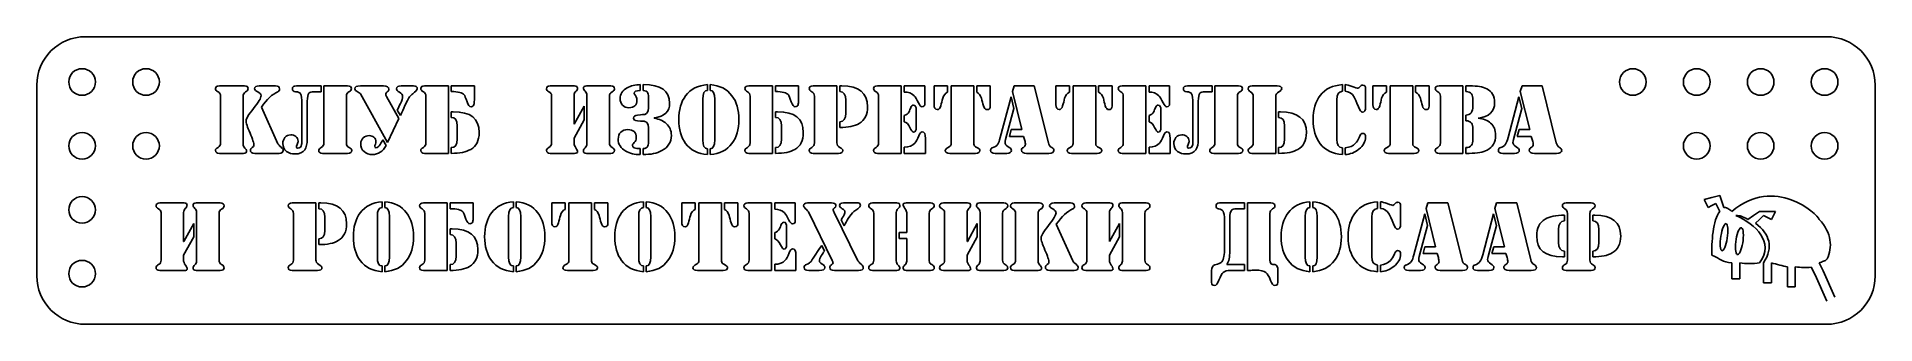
# Model space of a CAD drawing. Extents: x 0 to 345, y 0 to 54.
import ezdxf

# ---------------------------------------------------------------- set-up
doc = ezdxf.new("R2010")
doc.units = 0
doc.layers.add('Layer_1', color=7, linetype='CONTINUOUS')

msp = doc.modelspace()

# ---------------------------------------------------------------- linework, layer by layer
at = {"layer": 'Layer_1', "color": 7}
for p, q in [((9.116881, 54.000002), (335.883109, 54.000002)), ((9.116881, 54.000002), (9.116881, 54.000002)), ((0, 9.116881), (0, 44.88312)), ((11, 45.500004), (11, 45.500004)), ((23, 45.500004), (23, 45.500004)), ((113.258089, 44.999994), (113.258089, 43.891363)), ((113.258089, 44.999994), (113.258089, 44.999994)), ((113.786006, 43.891363), (113.786006, 44.999994)), ((125.848669, 44.999994), (125.848669, 43.926559)), ((126.376588, 43.926559), (126.376588, 44.999994)), ((245.028478, 44.999994), (245.028478, 43.750585)), ((245.556397, 43.750585), (245.556397, 44.999994)), ((301.999989, 45.500004), (301.999989, 45.500004)), ((314.000021, 45.500004), (314.000021, 45.500004)), ((326.000025, 45.500004), (326.000025, 45.500004)), ((338.000001, 45.500004), (338.000001, 45.500004)), ((344.999987, 44.88312), (344.999987, 9.116881)), ((34.261123, 44.771228), (38.959598, 44.771228)), ((34.489887, 34.054482), (34.489887, 42.853124)), ((38.713235, 42.817931), (38.713235, 33.878508)), ((41.73997, 44.771228), (44.801898, 44.771228)), ((48.721143, 44.771214), (53.349226, 44.771214)), ((49.759382, 34.916733), (49.759382, 41.498119)), ((50.762425, 41.88526), (50.762425, 34.793554)), ((53.349226, 44.771228), (53.349226, 43.662599)), ((53.349226, 44.771214), (53.349226, 44.771228)), ((53.877145, 44.771228), (58.32926, 44.771228)), ((53.877145, 34.054482), (53.877145, 44.771228)), ((53.877145, 44.771228), (53.877145, 44.771228)), ((58.100494, 42.923513), (58.100494, 33.913704)), ((60.731976, 44.771228), (65.060909, 44.771228)), ((65.835189, 34.124871), (60.731976, 43.275458)), ((65.060909, 44.771228), (65.060909, 44.771228)), ((65.641618, 42.765138), (67.964462, 38.629776)), ((68.386797, 44.771228), (70.709638, 44.771228)), ((72.789554, 44.771228), (77.241668, 44.771228)), ((73.01832, 34.054482), (73.01832, 42.817931)), ((77.241668, 44.771228), (77.241668, 32.101183)), ((77.241668, 44.771228), (77.241668, 44.771228)), ((77.787184, 43.697793), (77.787184, 44.771228)), ((77.787184, 44.771228), (82.116115, 44.771228)), ((77.787184, 43.697793), (77.787184, 43.697793)), ((82.116115, 44.771228), (82.116115, 42.078845)), ((96.367168, 44.771228), (100.907269, 44.771228)), ((96.595932, 34.019286), (96.595932, 42.993902)), ((100.81928, 43.011499), (100.81928, 37.556341)), ((103.159721, 44.771228), (107.699819, 44.771228)), ((103.247707, 33.860912), (103.247707, 42.993902)), ((107.471055, 42.853124), (107.471055, 34.019286)), ((107.699819, 44.771228), (107.699819, 44.771228)), ((112.079069, 43.345847), (112.167058, 43.187473)), ((114.806648, 40.565476), (114.806648, 42.325205)), ((124.968805, 42.254816), (124.968805, 34.617595)), ((127.238856, 34.617595), (127.238856, 42.254816)), ((133.62392, 44.771228), (138.076034, 44.771228)), ((133.852686, 34.054482), (133.852686, 42.817931)), ((138.076034, 44.771228), (138.076034, 32.101183)), ((138.076034, 44.771228), (138.076034, 44.771228)), ((138.62155, 43.697793), (138.62155, 44.771228)), ((138.62155, 44.771228), (142.950481, 44.771228)), ((138.62155, 43.697793), (138.62155, 43.697793)), ((142.950481, 44.771228), (142.950481, 42.078845)), ((145.687681, 44.771228), (150.139793, 44.771228)), ((145.916444, 34.054482), (145.916444, 42.817931)), ((150.139793, 44.771228), (150.139793, 34.054482)), ((150.139793, 44.771228), (150.139793, 44.771228)), ((150.685308, 43.697793), (150.685308, 44.771228)), ((150.685308, 44.771228), (151.054853, 44.771228)), ((151.811536, 39.615222), (151.811536, 42.096441)), ((157.75145, 44.771228), (162.203562, 44.771228)), ((157.980214, 34.054482), (157.980214, 42.817931)), ((162.203562, 44.771228), (162.203562, 32.101183)), ((162.80187, 43.609807), (162.80187, 44.771228)), ((162.80187, 44.771228), (166.655674, 44.771228)), ((162.80187, 43.609807), (162.80187, 43.609807)), ((166.655674, 44.771228), (166.655674, 41.392551)), ((168.375257, 41.269369), (168.375257, 44.771228)), ((168.375257, 44.771228), (170.909265, 44.771228)), ((170.909265, 44.771228), (170.909265, 43.574614)), ((171.613159, 44.771228), (175.854103, 44.771228)), ((171.613159, 33.966497), (171.613159, 44.771228)), ((171.613159, 44.771228), (171.613159, 44.771228)), ((175.854103, 44.771228), (175.854103, 33.843315)), ((176.382023, 44.771228), (178.933628, 44.771228)), ((176.382023, 43.574614), (176.382023, 44.771228)), ((176.382023, 44.771228), (176.382023, 44.771228)), ((178.933628, 44.771228), (178.933628, 40.987813)), ((180.804298, 35.057528), (182.845583, 42.712346)), ((182.845583, 42.712346), (183.373503, 40.547879)), ((182.845583, 42.712346), (182.845583, 42.712346)), ((183.109543, 43.715392), (183.426295, 44.771228)), ((184.869272, 36.553298), (183.109543, 43.715392)), ((183.426295, 44.771228), (187.192113, 44.771228)), ((187.192113, 44.771228), (189.831707, 34.072079)), ((191.248296, 41.269369), (191.248296, 44.771228)), ((191.248296, 44.771228), (193.782307, 44.771228)), ((193.782307, 44.771228), (193.782307, 43.574614)), ((194.486197, 44.771228), (198.727142, 44.771228)), ((194.486197, 33.966497), (194.486197, 44.771228)), ((194.486197, 44.771228), (194.486197, 44.771228)), ((198.727142, 44.771228), (198.727142, 33.843315)), ((199.255061, 44.771228), (201.806666, 44.771228)), ((199.255061, 43.574614), (199.255061, 44.771228)), ((199.255061, 44.771228), (199.255061, 44.771228)), ((201.806666, 44.771228), (201.806666, 40.987813)), ((203.66937, 44.771228), (208.121482, 44.771228)), ((203.898133, 34.054482), (203.898133, 42.817931)), ((208.121482, 44.771228), (208.121482, 32.101183)), ((208.71979, 43.609807), (208.71979, 44.771228)), ((208.71979, 44.771228), (212.573597, 44.771228)), ((208.71979, 43.609807), (208.71979, 43.609807)), ((212.573597, 44.771228), (212.573597, 41.392551)), ((215.929724, 44.771214), (220.55781, 44.771214)), ((216.967966, 34.916733), (216.967966, 41.498119)), ((217.971009, 41.88526), (217.971009, 34.793554)), ((220.55781, 44.771228), (220.55781, 43.662599)), ((220.55781, 44.771214), (220.55781, 44.771228)), ((221.085729, 44.771228), (225.537844, 44.771228)), ((221.085729, 34.054482), (221.085729, 44.771228)), ((221.085729, 44.771228), (221.085729, 44.771228)), ((225.309078, 42.923513), (225.309078, 33.913704)), ((228.072671, 44.771228), (232.771146, 44.771228)), ((228.266241, 34.054482), (228.266241, 42.817931)), ((232.48959, 42.817931), (232.48959, 32.101183)), ((243.937446, 42.16683), (243.937446, 34.70558)), ((245.556397, 43.750585), (245.556397, 43.750585)), ((249.357408, 44.278504), (249.357408, 40.847035)), ((250.742236, 41.269369), (250.742236, 44.771228)), ((250.742236, 44.771228), (253.276244, 44.771228)), ((253.276244, 44.771228), (253.276244, 43.574614)), ((253.980137, 44.771228), (258.221082, 44.771228)), ((253.980137, 33.966497), (253.980137, 44.771228)), ((253.980137, 44.771228), (253.980137, 44.771228)), ((258.221082, 44.771228), (258.221082, 33.843315)), ((258.749002, 44.771228), (261.300607, 44.771228)), ((258.749002, 43.574614), (258.749002, 44.771228)), ((258.749002, 44.771228), (258.749002, 44.771228)), ((261.300607, 44.771228), (261.300607, 40.987813)), ((263.16331, 44.771228), (267.615422, 44.771228)), ((263.392074, 34.054482), (263.392074, 42.817931)), ((267.615422, 44.771228), (267.615422, 32.101183)), ((268.160938, 43.697793), (268.160938, 44.771228)), ((268.160938, 44.771228), (268.917621, 44.771228)), ((276.094281, 35.057528), (278.135566, 42.712346)), ((278.135566, 42.712346), (278.663482, 40.547879)), ((278.135566, 42.712346), (278.135566, 42.712346)), ((278.399525, 43.715392), (278.716275, 44.771228)), ((280.159251, 36.553298), (278.399525, 43.715392)), ((278.716275, 44.771228), (282.482096, 44.771228)), ((282.482096, 44.771228), (285.121686, 34.072079)), ((42.144708, 40.776646), (45.259425, 33.896105)), ((42.144708, 40.776646), (42.144708, 40.776646)), ((67.964462, 38.629776), (65.835189, 34.124871)), ((68.246019, 39.192888), (67.64771, 40.23113)), ((68.246019, 39.192888), (68.246019, 39.192888)), ((77.787184, 38.840943), (77.787184, 39.914378)), ((77.787184, 39.914378), (78.156726, 39.914378)), ((102.702191, 38.401012), (100.81928, 34.951943)), ((100.854476, 37.556341), (102.702191, 40.93502)), ((102.702191, 40.93502), (102.702191, 38.401012)), ((102.702191, 40.93502), (102.702191, 40.93502)), ((115.880083, 38.752957), (115.880083, 38.682568)), ((138.62155, 38.840943), (138.62155, 39.914378)), ((138.62155, 39.914378), (138.991092, 39.914378)), ((150.685308, 36.958032), (150.685308, 38.049064)), ((162.80187, 38.049064), (162.80187, 39.210487)), ((162.80187, 38.049064), (162.80187, 38.049064)), ((165.036726, 40.23113), (165.036726, 36.940436)), ((168.375257, 41.269369), (168.375257, 41.269369)), ((183.373503, 40.547879), (181.807344, 34.70558)), ((191.248296, 41.269369), (191.248296, 41.269369)), ((208.71979, 38.049064), (208.71979, 39.210487)), ((208.71979, 38.049064), (208.71979, 38.049064)), ((210.954646, 40.23113), (210.954646, 36.940436)), ((233.035106, 38.80575), (233.035106, 39.879182)), ((233.035106, 39.879182), (233.40465, 39.879182)), ((233.035106, 38.80575), (233.035106, 38.80575)), ((250.742236, 41.269369), (250.742236, 41.269369)), ((268.160938, 38.207441), (268.160938, 39.280877)), ((270.466182, 38.735361), (270.466182, 38.682568)), ((278.663482, 40.547879), (277.097324, 34.70558)), ((64.955324, 34.617595), (65.553633, 33.579355)), ((64.955324, 34.617595), (64.955324, 34.617595)), ((78.913409, 34.758373), (78.913409, 37.239591)), ((100.81928, 37.556341), (100.854476, 37.556341)), ((100.81928, 34.951943), (100.81928, 33.860912)), ((114.806648, 34.617595), (114.806648, 36.975632)), ((139.747775, 34.758373), (139.747775, 37.239591)), ((150.685308, 36.958032), (150.685308, 36.958032)), ((166.778856, 34.899151), (166.778856, 32.101183)), ((182.546431, 35.268695), (182.880779, 36.553298)), ((185.168427, 35.268695), (182.546431, 35.268695)), ((182.880779, 36.553298), (184.869272, 36.553298)), ((185.168427, 35.268695), (185.168427, 35.268695)), ((212.696778, 34.899151), (212.696778, 32.101183)), ((234.161333, 34.775969), (234.161333, 37.257188)), ((269.480736, 34.775969), (269.480736, 36.623687)), ((277.83641, 35.268695), (278.170759, 36.553298)), ((280.458407, 35.268695), (277.83641, 35.268695)), ((278.170759, 36.553298), (280.159251, 36.553298)), ((280.458407, 35.268695), (280.458407, 35.268695)), ((11, 33.499995), (11, 33.499995)), ((23, 33.499995), (23, 33.499995)), ((38.766028, 32.101183), (34.261123, 32.101183)), ((38.766028, 32.101183), (38.766028, 32.101183)), ((45.470592, 32.101183), (40.912895, 32.101183)), ((58.32926, 32.101183), (53.648382, 32.101183)), ((77.241668, 32.101183), (72.789554, 32.101183)), ((77.787184, 32.101183), (77.787184, 33.192214)), ((77.787184, 32.101183), (77.787184, 32.101183)), ((100.907269, 32.101183), (96.367168, 32.101183)), ((107.699819, 32.101183), (103.159721, 32.101183)), ((113.258089, 32.981047), (113.258089, 31.872419)), ((113.258089, 32.981047), (113.258089, 32.981047)), ((113.786006, 31.872419), (113.786006, 32.981047)), ((113.786006, 31.872419), (113.786006, 31.872419)), ((125.848669, 32.945854), (125.848669, 31.872419)), ((125.848669, 32.945854), (125.848669, 32.945854)), ((126.376588, 31.872419), (126.376588, 32.945854)), ((126.376588, 31.872419), (126.376588, 31.872419)), ((138.076034, 32.101183), (133.62392, 32.101183)), ((138.62155, 32.101183), (138.62155, 33.192214)), ((138.62155, 32.101183), (138.62155, 32.101183)), ((150.421349, 32.101183), (145.687681, 32.101183)), ((162.203562, 32.101183), (157.75145, 32.101183)), ((162.203562, 32.101183), (162.203562, 32.101183)), ((162.80187, 32.101183), (162.80187, 33.262603)), ((166.778856, 32.101183), (162.80187, 32.101183)), ((166.778856, 32.101183), (166.778856, 32.101183)), ((176.13566, 32.101183), (171.314003, 32.101183)), ((182.036111, 32.101183), (179.836448, 32.101183)), ((189.902096, 32.101183), (185.749136, 32.101183)), ((199.008698, 32.101183), (194.187045, 32.101183)), ((208.121482, 32.101183), (203.66937, 32.101183)), ((208.121482, 32.101183), (208.121482, 32.101183)), ((208.71979, 32.101183), (208.71979, 33.262603)), ((212.696778, 32.101183), (208.71979, 32.101183)), ((212.696778, 32.101183), (212.696778, 32.101183)), ((225.537844, 32.101183), (220.856966, 32.101183)), ((232.48959, 32.101183), (228.037478, 32.101183)), ((232.48959, 32.101183), (232.48959, 32.101183)), ((233.035106, 32.101183), (233.035106, 33.174618)), ((245.028478, 33.121825), (245.028478, 31.872419)), ((245.028478, 33.121825), (245.028478, 33.121825)), ((245.556397, 31.872419), (245.556397, 33.121825)), ((245.556397, 31.872419), (245.556397, 31.872419)), ((258.502639, 32.101183), (253.680982, 32.101183)), ((267.615422, 32.101183), (263.16331, 32.101183)), ((267.615422, 32.101183), (267.615422, 32.101183)), ((268.160938, 32.101183), (268.160938, 33.174618)), ((268.829635, 32.101183), (268.160938, 32.101183)), ((268.829635, 32.101183), (268.829635, 32.101183)), ((277.32609, 32.101183), (275.126431, 32.101183)), ((285.192075, 32.101183), (281.039116, 32.101183)), ((314.000021, 33.499995), (314.000021, 33.499995)), ((326.000025, 33.499995), (326.000025, 33.499995)), ((338.000001, 33.499995), (338.000001, 33.499995)), ((315.85408, 24.165091), (314.364596, 23.793131)), ((316.226444, 23.049201), (315.85408, 24.165091)), ((11, 21.500004), (11, 21.500004)), ((23.108156, 22.774622), (27.648255, 22.774622)), ((23.336921, 12.022669), (23.336921, 20.997296)), ((27.560269, 21.014893), (27.560269, 15.559735)), ((29.900708, 22.774622), (34.440807, 22.774622)), ((29.988694, 11.864314), (29.988694, 20.997296)), ((34.212043, 20.856518), (34.212043, 12.022669)), ((34.440807, 22.774622), (34.440807, 22.774622)), ((47.923078, 22.774622), (52.37519, 22.774622)), ((48.151841, 12.057862), (48.151841, 20.821322)), ((52.37519, 22.774622), (52.37519, 12.057862)), ((52.37519, 22.774622), (52.37519, 22.774622)), ((52.920706, 21.701187), (52.920706, 22.774622)), ((52.920706, 22.774622), (53.29025, 22.774622)), ((64.790902, 23.003385), (64.790902, 21.929953)), ((65.318821, 21.929953), (65.318821, 23.003385)), ((72.566152, 22.774622), (77.018267, 22.774622)), ((72.794919, 12.057862), (72.794919, 20.821322)), ((77.018267, 22.774622), (77.018267, 10.104574)), ((77.018267, 22.774622), (77.018267, 22.774622)), ((77.563783, 21.701187), (77.563783, 22.774622)), ((77.563783, 22.774622), (81.892713, 22.774622)), ((77.563783, 21.701187), (77.563783, 21.701187)), ((81.892713, 22.774622), (81.892713, 20.082239)), ((89.433973, 23.003385), (89.433973, 21.929953)), ((89.96189, 21.929953), (89.96189, 23.003385)), ((96.628512, 19.272763), (96.628512, 22.774622)), ((96.628512, 22.774622), (99.16252, 22.774622)), ((99.16252, 22.774622), (99.16252, 21.578008)), ((99.866414, 22.774622), (104.107358, 22.774622)), ((99.866414, 11.969893), (99.866414, 22.774622)), ((99.866414, 22.774622), (99.866414, 22.774622)), ((104.107358, 22.774622), (104.107358, 11.846703)), ((104.635278, 22.774622), (107.186883, 22.774622)), ((104.635278, 21.578008), (104.635278, 22.774622)), ((104.635278, 22.774622), (104.635278, 22.774622)), ((107.186883, 22.774622), (107.186883, 18.991207)), ((113.836462, 23.003385), (113.836462, 21.929953)), ((114.364381, 21.929953), (114.364381, 23.003385)), ((121.031003, 19.272763), (121.031003, 22.774622)), ((121.031003, 22.774622), (123.565012, 22.774622)), ((123.565012, 22.774622), (123.565012, 21.578008)), ((124.268902, 22.774622), (128.50985, 22.774622)), ((124.268902, 11.969893), (124.268902, 22.774622)), ((124.268902, 22.774622), (124.268902, 22.774622)), ((128.50985, 22.774622), (128.50985, 11.846703)), ((129.037766, 22.774622), (131.589374, 22.774622)), ((129.037766, 21.578008), (129.037766, 22.774622)), ((129.037766, 22.774622), (129.037766, 22.774622)), ((131.589374, 22.774622), (131.589374, 18.991207)), ((133.434884, 22.774622), (137.886996, 22.774622)), ((133.663648, 12.057862), (133.663648, 20.821322)), ((137.886996, 22.774622), (137.886996, 10.104574)), ((138.485305, 21.613201), (138.485305, 22.774622)), ((138.485305, 22.774622), (142.339111, 22.774622)), ((138.485305, 21.613201), (138.485305, 21.613201)), ((142.339111, 22.774622), (142.339111, 19.395942)), ((144.639411, 22.774622), (149.109123, 22.774622)), ((149.285094, 11.987476), (144.815385, 21.102881)), ((149.637039, 20.9621), (154.10675, 11.9347)), ((151.396768, 22.774622), (154.124347, 22.774622)), ((156.840648, 22.774622), (161.380746, 22.774622)), ((157.069412, 12.022669), (157.069412, 20.856518)), ((161.29276, 21.014893), (161.29276, 11.881897)), ((163.158072, 22.774622), (167.698172, 22.774622)), ((163.24606, 17.231478), (163.24606, 21.014893)), ((167.469408, 20.856518), (167.469408, 11.881897)), ((170.141731, 22.774622), (174.681831, 22.774622)), ((170.370495, 12.022669), (170.370495, 20.997296)), ((174.593843, 21.014893), (174.593843, 15.559735)), ((176.934284, 22.774622), (181.474381, 22.774622)), ((177.022269, 11.864314), (177.022269, 20.997296)), ((181.245618, 20.856518), (181.245618, 12.022669)), ((181.474381, 22.774622), (181.474381, 22.774622)), ((183.442797, 22.774622), (188.141272, 22.774622)), ((183.67156, 12.057862), (183.67156, 20.856518)), ((187.894909, 20.821322), (187.894909, 11.881897)), ((190.921643, 22.774622), (193.983571, 22.774622)), ((196.846975, 22.774622), (201.387072, 22.774622)), ((197.075739, 12.022669), (197.075739, 20.997296)), ((201.299087, 21.014893), (201.299087, 15.559735)), ((203.639525, 22.774622), (208.179625, 22.774622)), ((203.727513, 11.864314), (203.727513, 20.997296)), ((207.950861, 20.856518), (207.950861, 12.022669)), ((208.179625, 22.774622), (208.179625, 22.774622)), ((221.943451, 22.774622), (226.659522, 22.774622)), ((226.659522, 22.774622), (226.659522, 21.665993)), ((227.187441, 10.104574), (227.187441, 22.774622)), ((227.187441, 22.774622), (231.60436, 22.774622)), ((231.41079, 20.821322), (231.41079, 12.057862)), ((238.907794, 23.003385), (238.907794, 21.929953)), ((239.435714, 21.929953), (239.435714, 23.003385)), ((251.610275, 23.003385), (251.610275, 21.753979)), ((252.138194, 21.753979), (252.138194, 23.003385)), ((252.138194, 21.753979), (252.138194, 21.753979)), ((255.939208, 22.281898), (255.939208, 18.850426)), ((258.428273, 13.060908), (260.469558, 20.71574)), ((260.469558, 20.71574), (260.997477, 18.551273)), ((260.469558, 20.71574), (260.469558, 20.71574)), ((260.733518, 21.718786), (261.05027, 22.774622)), ((262.493247, 14.556686), (260.733518, 21.718786)), ((261.05027, 22.774622), (264.816088, 22.774622)), ((264.816088, 22.774622), (267.455681, 12.075473)), ((271.334084, 13.060908), (273.375369, 20.71574)), ((273.375369, 20.71574), (273.903288, 18.551273)), ((273.375369, 20.71574), (273.375369, 20.71574)), ((273.639328, 21.718786), (273.95608, 22.774622)), ((275.399057, 14.556686), (273.639328, 21.718786)), ((273.95608, 22.774622), (277.721898, 22.774622)), ((277.721898, 22.774622), (280.361492, 12.075473)), ((287.010656, 22.774622), (291.709131, 22.774622)), ((287.23942, 12.057862), (287.23942, 20.821322)), ((291.462768, 20.821322), (291.462768, 12.057862)), ((314.364596, 23.793131), (312.875055, 23.421167)), ((312.875055, 23.421167), (313.247476, 22.677238)), ((313.247476, 22.677238), (313.619811, 21.933314)), ((313.619811, 21.933314), (314.364596, 22.305275)), ((314.364596, 22.305275), (315.109324, 22.677238)), ((315.109324, 22.677238), (315.481716, 21.933312)), ((315.481716, 21.933312), (315.85408, 21.189385)), ((316.598864, 21.933314), (316.226444, 23.049201)), ((322.184466, 20.445459), (323.301558, 21.189385)), ((323.301558, 21.189385), (324.79107, 21.189385)), ((324.79107, 21.189385), (326.280611, 21.189385)), ((326.280611, 21.189385), (325.908218, 20.445459)), ((27.595463, 15.559735), (29.443178, 18.938414)), ((29.443178, 18.938414), (29.443178, 16.404406)), ((29.443178, 18.938414), (29.443178, 18.938414)), ((54.046933, 17.618616), (54.046933, 20.099835)), ((63.911037, 20.25821), (63.911037, 12.62098)), ((66.181089, 12.62098), (66.181089, 20.25821)), ((77.563783, 16.844337), (77.563783, 17.917772)), ((77.563783, 17.917772), (77.933325, 17.917772)), ((88.554109, 20.25821), (88.554109, 12.62098)), ((90.824158, 12.62098), (90.824158, 20.25821)), ((96.628512, 19.272763), (96.628512, 19.272763)), ((112.956597, 20.25821), (112.956597, 12.62098)), ((115.226646, 12.62098), (115.226646, 20.25821)), ((121.031003, 19.272763), (121.031003, 19.272763)), ((140.72016, 18.234521), (140.72016, 14.94383)), ((151.484756, 18.498481), (150.939241, 19.589512)), ((151.484756, 18.498481), (151.484756, 18.498481)), ((174.629039, 15.559735), (176.476753, 18.938414)), ((176.476753, 18.938414), (176.476753, 16.404406)), ((176.476753, 18.938414), (176.476753, 18.938414)), ((191.326381, 18.780037), (194.441098, 11.899507)), ((191.326381, 18.780037), (191.326381, 18.780037)), ((201.334283, 15.559735), (203.181997, 18.938414)), ((203.181997, 18.938414), (203.181997, 16.404406)), ((203.181997, 18.938414), (203.181997, 18.938414)), ((222.876105, 13.905599), (222.876105, 19.519123)), ((223.879151, 19.888668), (223.879151, 13.712023)), ((238.02793, 20.25821), (238.02793, 12.62098)), ((240.297979, 12.62098), (240.297979, 20.25821)), ((250.519244, 20.170224), (250.519244, 12.708977)), ((260.997477, 18.551273), (259.431319, 12.708977)), ((273.903288, 18.551273), (272.33713, 12.708977)), ((285.567676, 17.812187), (285.567676, 15.330971)), ((286.693904, 20.486976), (286.693904, 19.413541)), ((286.693904, 20.486976), (286.693904, 20.486976)), ((292.008284, 19.413541), (292.008284, 20.486976)), ((292.008284, 20.486976), (292.37784, 20.486976)), ((292.008284, 19.413541), (292.008284, 19.413541)), ((293.134506, 15.330971), (293.134506, 17.812187)), ((317.362727, 17.621932), (317.362727, 17.621932)), ((321.067317, 19.701532), (322.184466, 20.445459)), ((323.301558, 19.701532), (322.55683, 18.957606)), ((324.046342, 20.445459), (323.301558, 19.701532)), ((324.79107, 20.073495), (324.046342, 20.445459)), ((325.535826, 19.701532), (324.79107, 20.073495)), ((325.908218, 20.445459), (325.535826, 19.701532)), ((29.443178, 16.404406), (27.560269, 12.955329)), ((27.560269, 15.559735), (27.595463, 15.559735)), ((52.920706, 14.961426), (52.920706, 16.052458)), ((52.920706, 14.961426), (52.920706, 14.961426)), ((78.690007, 12.761781), (78.690007, 15.242983)), ((138.485305, 16.052458), (138.485305, 17.213879)), ((138.485305, 16.052458), (138.485305, 16.052458)), ((147.296601, 14.820648), (147.806924, 13.729605)), ((147.296601, 14.820648), (147.296601, 14.820648)), ((161.838276, 16.122847), (161.838276, 17.231478)), ((161.838276, 17.231478), (163.24606, 17.231478)), ((163.24606, 16.122847), (161.838276, 16.122847)), ((161.838276, 16.122847), (161.838276, 16.122847)), ((163.24606, 11.864314), (163.24606, 16.122847)), ((176.476753, 16.404406), (174.593843, 12.955329)), ((174.593843, 15.559735), (174.629039, 15.559735)), ((203.181997, 16.404406), (201.299087, 12.955329)), ((201.299087, 15.559735), (201.334283, 15.559735)), ((260.170405, 13.272095), (260.504754, 14.556686)), ((260.504754, 14.556686), (262.493247, 14.556686)), ((273.076216, 13.272095), (273.410565, 14.556686)), ((273.410565, 14.556686), (275.399057, 14.556686)), ((320.25178, 16.725157), (320.25178, 16.725157)), ((27.560269, 12.955329), (27.560269, 11.864314)), ((64.790902, 10.949237), (64.790902, 9.875805)), ((64.790902, 10.949237), (64.790902, 10.949237)), ((65.318821, 9.875805), (65.318821, 10.949237)), ((77.563783, 10.104574), (77.563783, 11.195617)), ((89.433973, 10.949237), (89.433973, 9.875805)), ((89.433973, 10.949237), (89.433973, 10.949237)), ((89.96189, 9.875805), (89.96189, 10.949237)), ((113.836462, 10.949237), (113.836462, 9.875805)), ((113.836462, 10.949237), (113.836462, 10.949237)), ((114.364381, 9.875805), (114.364381, 10.949237)), ((138.485305, 10.104574), (138.485305, 11.266003)), ((142.462293, 12.902553), (142.462293, 10.104574)), ((174.593843, 12.955329), (174.593843, 11.864314)), ((201.299087, 12.955329), (201.299087, 11.864314)), ((223.351231, 11.213199), (226.659522, 11.213199)), ((226.659522, 11.213199), (226.659522, 10.104574)), ((226.659522, 11.213199), (226.659522, 11.213199)), ((238.907794, 10.949237), (238.907794, 9.875805)), ((238.907794, 10.949237), (238.907794, 10.949237)), ((239.435714, 9.875805), (239.435714, 10.949237)), ((251.610275, 11.125231), (251.610275, 9.875805)), ((251.610275, 11.125231), (251.610275, 11.125231)), ((252.138194, 9.875805), (252.138194, 11.125231)), ((262.792399, 13.272095), (260.170405, 13.272095)), ((262.792399, 13.272095), (262.792399, 13.272095)), ((275.69821, 13.272095), (273.076216, 13.272095)), ((275.69821, 13.272095), (275.69821, 13.272095)), ((286.693904, 12.656173), (286.324359, 12.656173)), ((286.693904, 13.729605), (286.693904, 12.656173)), ((287.23942, 12.057862), (287.23942, 12.057862)), ((292.008284, 12.656173), (292.008284, 13.729605)), ((318.08832, 11.518366), (318.08832, 10.030519)), ((319.577833, 10.030519), (319.577833, 11.518366)), ((324.046342, 11.518366), (324.046342, 9.65855)), ((325.535826, 9.65855), (325.535826, 11.518366)), ((328.514851, 10.774428), (328.514851, 8.91464)), ((330.004335, 8.91464), (330.004335, 10.774428)), ((332.99098, 10.739122), (333.731898, 9.268942)), ((335.217572, 10.030519), (334.472844, 11.518366)), ((11, 9.499997), (11, 9.499997)), ((27.648255, 10.104574), (23.108156, 10.104574)), ((34.440807, 10.104574), (29.900708, 10.104574)), ((52.656746, 10.104574), (47.923078, 10.104574)), ((65.318821, 9.875805), (65.318821, 9.875805)), ((77.018267, 10.104574), (72.566152, 10.104574)), ((77.563783, 10.104574), (77.563783, 10.104574)), ((89.96189, 9.875805), (89.96189, 9.875805)), ((104.388915, 10.104574), (99.567258, 10.104574)), ((114.364381, 9.875805), (114.364381, 9.875805)), ((128.791406, 10.104574), (123.969749, 10.104574)), ((137.886996, 10.104574), (133.434884, 10.104574)), ((137.886996, 10.104574), (137.886996, 10.104574)), ((142.462293, 10.104574), (138.485305, 10.104574)), ((142.462293, 10.104574), (142.462293, 10.104574)), ((146.839071, 10.104574), (144.868175, 10.104574)), ((154.194736, 10.104574), (149.707428, 10.104574)), ((149.707428, 10.104574), (149.707428, 10.104574)), ((161.380746, 10.104574), (156.840648, 10.104574)), ((156.840648, 10.104574), (156.840648, 10.104574)), ((167.698172, 10.104574), (163.158072, 10.104574)), ((174.681831, 10.104574), (170.141731, 10.104574)), ((181.474381, 10.104574), (176.934284, 10.104574)), ((187.947701, 10.104574), (183.442797, 10.104574)), ((187.947701, 10.104574), (187.947701, 10.104574)), ((194.652268, 10.104574), (190.094571, 10.104574)), ((201.387072, 10.104574), (196.846975, 10.104574)), ((208.179625, 10.104574), (203.639525, 10.104574)), ((220.447681, 7.85213), (220.447681, 10.069381)), ((226.659522, 10.104574), (223.914347, 10.104574)), ((227.187441, 10.104687), (227.187441, 10.104574)), ((232.888962, 10.104574), (232.888962, 7.85213)), ((239.435714, 9.875805), (239.435714, 9.875805)), ((252.138194, 9.875805), (252.138194, 9.875805)), ((259.660083, 10.104574), (257.460423, 10.104574)), ((267.52607, 10.104574), (263.373111, 10.104574)), ((272.565893, 10.104574), (270.366233, 10.104574)), ((280.431881, 10.104574), (276.278922, 10.104574)), ((291.709131, 10.104574), (287.010656, 10.104574)), ((318.08832, 10.030519), (318.08832, 8.542643)), ((318.08832, 8.542643), (318.833077, 8.542643)), ((318.833077, 8.542643), (319.577833, 8.542643)), ((319.577833, 8.542643), (319.577833, 10.030519)), ((324.046342, 9.65855), (324.046342, 7.798734)), ((324.046342, 7.798734), (324.79107, 7.798734)), ((324.79107, 7.798734), (325.535826, 7.798734)), ((325.535826, 7.798734), (325.535826, 9.65855)), ((328.514851, 8.91464), (328.514851, 7.054796)), ((328.514851, 7.054796), (329.259579, 7.054796)), ((329.259579, 7.054796), (330.004335, 7.054796)), ((330.004335, 7.054796), (330.004335, 8.91464)), ((333.731898, 9.268942), (335.945028, 4.318539)), ((337.434569, 5.062448), (335.217572, 10.030519)), ((335.883109, 0.000002), (9.116881, 0.000002))]:
    msp.add_line(p, q, dxfattribs=at)
for points in [[(0, 44.88312), (0, 49.933874), (4.066129, 54.000002), (9.116881, 54.000002)], [(335.883109, 54.000002), (340.933871, 54.000002), (344.999987, 49.933874), (344.999987, 44.88312)], [(6, 45.500004), (6.000001, 46.880715), (7.119289, 48.000002), (8.5, 48.000002)], [(6.732233, 43.732237), (6.263392, 44.201078), (6, 44.836963), (6, 45.500004)], [(8.5, 48.000002), (9.880711, 48.000002), (10.999999, 46.880715), (11, 45.500004)], [(11, 45.500004), (11, 44.836963), (10.736608, 44.201078), (10.267767, 43.732237)], [(18, 45.500004), (18.000001, 46.880715), (19.119289, 48.000002), (20.5, 48.000002)], [(18.732233, 43.732237), (18.263392, 44.201078), (18, 44.836963), (18, 45.500004)], [(20.5, 48.000002), (21.880711, 48.000002), (22.999999, 46.880715), (23, 45.500004)], [(23, 45.500004), (23, 44.836963), (22.736608, 44.201078), (22.267767, 43.732237)], [(110.776871, 44.401686), (111.492494, 44.800558), (112.319567, 44.999994), (113.258089, 44.999994)], [(113.786006, 44.999994), (117.106029, 44.999994), (118.76604, 43.850305), (118.76604, 41.550925)], [(121.766099, 42.923513), (122.704621, 44.167054), (124.065478, 44.859214), (125.848669, 44.999994)], [(126.376588, 44.999994), (128.159779, 44.859214), (129.520636, 44.167054), (130.459159, 42.923513)], [(240.857922, 42.976306), (241.808173, 44.208115), (243.198359, 44.882678), (245.028478, 44.999994)], [(245.556397, 44.999994), (245.861415, 44.97653), (246.295481, 44.859214), (246.858596, 44.648046)], [(248.283976, 44.612853), (248.436485, 44.812288), (248.624189, 44.912006), (248.847088, 44.912006)], [(248.847088, 44.912006), (249.187301, 44.912006), (249.357408, 44.700839), (249.357408, 44.278504)], [(296.999999, 45.500004), (296.999999, 46.163047), (297.263393, 46.798932), (297.732236, 47.267773)], [(297.732235, 43.732234), (297.263392, 44.201075), (296.999999, 44.836962), (296.999999, 45.500004)], [(297.732236, 47.267773), (298.201079, 47.736614), (298.836965, 48.000005), (299.500008, 48.000002)], [(299.500008, 48.000002), (300.880711, 47.999992), (301.999987, 46.880708), (301.999989, 45.500004)], [(301.999989, 45.500004), (301.999989, 44.1193), (300.880712, 43.000014), (299.500008, 43.000004)], [(309.000031, 45.500004), (309.000032, 46.880708), (310.119308, 47.999992), (311.500012, 48.000002)], [(311.500012, 43.000004), (310.119307, 43.000014), (309.000031, 44.1193), (309.000031, 45.500004)], [(311.500012, 48.000002), (312.163054, 48.000005), (312.798941, 47.736614), (313.267784, 47.267773)], [(313.267784, 47.267773), (313.736627, 46.798932), (314.000021, 46.163047), (314.000021, 45.500004)], [(314.000021, 45.500004), (314.000021, 44.836962), (313.736628, 44.201075), (313.267785, 43.732234)], [(321.000007, 45.500004), (321.000008, 46.163047), (321.263401, 46.798932), (321.732244, 47.267773)], [(321.732243, 43.732234), (321.2634, 44.201075), (321.000007, 44.836962), (321.000007, 45.500004)], [(321.732244, 47.267773), (322.201087, 47.736614), (322.836974, 48.000005), (323.500016, 48.000002)], [(323.500016, 48.000002), (324.163059, 48.000005), (324.798945, 47.736614), (325.267788, 47.267773)], [(325.267788, 47.267773), (325.736631, 46.798932), (326.000025, 46.163047), (326.000025, 45.500004)], [(326.000025, 45.500004), (326.000025, 44.836962), (325.736632, 44.201075), (325.267789, 43.732234)], [(333.000011, 45.500004), (333.000013, 46.880708), (334.119289, 47.999992), (335.499992, 48.000002)], [(335.499992, 43.000004), (334.119288, 43.000014), (333.000011, 44.1193), (333.000011, 45.500004)], [(335.499992, 48.000002), (336.163035, 48.000005), (336.798921, 47.736614), (337.267764, 47.267773)], [(337.267764, 47.267773), (337.736607, 46.798932), (338.000001, 46.163047), (338.000001, 45.500004)], [(338.000001, 45.500004), (338.000001, 44.836962), (337.736608, 44.201075), (337.267765, 43.732234)], [(8.5, 43.000004), (7.836959, 43.000004), (7.201074, 43.263396), (6.732233, 43.732237)], [(10.267767, 43.732237), (9.798926, 43.263396), (9.163042, 43.000004), (8.5, 43.000004)], [(20.5, 43.000004), (19.836958, 43.000004), (19.201074, 43.263396), (18.732233, 43.732237)], [(22.267767, 43.732237), (21.798926, 43.263396), (21.163041, 43.000004), (20.5, 43.000004)], [(33.539634, 44.260908), (33.539634, 44.601121), (33.78013, 44.771228), (34.261123, 44.771228)], [(34.014761, 43.645003), (33.69801, 43.820976), (33.539634, 44.026278), (33.539634, 44.260908)], [(34.489887, 42.853124), (34.489887, 43.216801), (34.331512, 43.480761), (34.014761, 43.645003)], [(39.188362, 43.627404), (38.871611, 43.463163), (38.713235, 43.193339), (38.713235, 42.817931)], [(38.959598, 44.771228), (39.428859, 44.771228), (39.663489, 44.601121), (39.663489, 44.260908)], [(39.663489, 44.260908), (39.663489, 44.014545), (39.505113, 43.803377), (39.188362, 43.627404)], [(40.684131, 40.530283), (41.622654, 41.726897), (42.091915, 42.524641), (42.091915, 42.923513)], [(40.877702, 44.208115), (40.877702, 44.583524), (41.165125, 44.771228), (41.73997, 44.771228)], [(41.47601, 43.645003), (41.077138, 43.832707), (40.877702, 44.020411), (40.877702, 44.208115)], [(42.091915, 42.923513), (42.091915, 43.216802), (41.886613, 43.457299), (41.47601, 43.645003)], [(45.259425, 43.680196), (44.203588, 43.222667), (43.165349, 42.254817), (42.144708, 40.776646)], [(44.801898, 44.771228), (45.306353, 44.771228), (45.55858, 44.577658), (45.55858, 44.190519)], [(45.55858, 44.190519), (45.55858, 43.932425), (45.458862, 43.762317), (45.259425, 43.680196)], [(47.964457, 44.190505), (47.964457, 44.577644), (48.216686, 44.771214), (48.721143, 44.771214)], [(48.580362, 43.680182), (48.169759, 43.703646), (47.964457, 43.873753), (47.964457, 44.190505)], [(49.495422, 43.293044), (49.366375, 43.515941), (49.061355, 43.644987), (48.580362, 43.680182)], [(49.759382, 41.498119), (49.759382, 42.389715), (49.671395, 42.988023), (49.495422, 43.293044)], [(51.061581, 43.381029), (50.862144, 43.146399), (50.762425, 42.647809), (50.762425, 41.88526)], [(52.082223, 43.680182), (51.566037, 43.680182), (51.225823, 43.580464), (51.061581, 43.381029)], [(52.645336, 43.680182), (52.36378, 43.680182), (52.176075, 43.680182), (52.082223, 43.680182)], [(53.349226, 43.662599), (53.161522, 43.662599), (52.926892, 43.66846), (52.645336, 43.680182)], [(58.57562, 43.645003), (58.258869, 43.492492), (58.100494, 43.251995), (58.100494, 42.923513)], [(58.32926, 44.771228), (58.810252, 44.771228), (59.050747, 44.601121), (59.050747, 44.260908)], [(59.050747, 44.260908), (59.050747, 44.014545), (58.892372, 43.809243), (58.57562, 43.645003)], [(59.693737, 44.208115), (59.693737, 44.583524), (60.039817, 44.771228), (60.731976, 44.771228)], [(60.116071, 43.715392), (59.834515, 43.832706), (59.693737, 43.996947), (59.693737, 44.208115)], [(60.731976, 43.275458), (60.649857, 43.416236), (60.444555, 43.562881), (60.116071, 43.715392)], [(65.060909, 44.771228), (65.741338, 44.771228), (66.081552, 44.565926), (66.081552, 44.155323)], [(65.782399, 43.662599), (65.582962, 43.533552), (65.483244, 43.404505), (65.483244, 43.275458)], [(65.483244, 43.275458), (65.483244, 43.122949), (65.536035, 42.952843), (65.641618, 42.765138)], [(66.081552, 44.155323), (66.081552, 43.967619), (65.981834, 43.803378), (65.782399, 43.662599)], [(67.506932, 44.208115), (67.506932, 44.583524), (67.80022, 44.771228), (68.386797, 44.771228)], [(68.070044, 43.574614), (67.694636, 43.774049), (67.506932, 43.985216), (67.506932, 44.208115)], [(67.64771, 40.23113), (67.847145, 40.641733), (68.046581, 41.04647), (68.246019, 41.44534)], [(68.650756, 42.800332), (68.650756, 43.128816), (68.457186, 43.38691), (68.070044, 43.574614)], [(68.246019, 41.44534), (68.515844, 42.04365), (68.650756, 42.495313), (68.650756, 42.800332)], [(70.216915, 42.993902), (69.900163, 42.677151), (69.518889, 42.037783), (69.07309, 41.075799)], [(70.903208, 43.59221), (70.668578, 43.392775), (70.439814, 43.193339), (70.216915, 42.993902)], [(70.709638, 44.771228), (71.167167, 44.771228), (71.395932, 44.595255), (71.395932, 44.243308)], [(71.395932, 44.243308), (71.395932, 44.114263), (71.231691, 43.897231), (70.903208, 43.59221)], [(72.068067, 44.260908), (72.068067, 44.601121), (72.308562, 44.771228), (72.789554, 44.771228)], [(72.543193, 43.662599), (72.226442, 43.826842), (72.068067, 44.026278), (72.068067, 44.260908)], [(73.01832, 42.817931), (73.01832, 43.216801), (72.859944, 43.498357), (72.543193, 43.662599)], [(80.233207, 43.064291), (79.892992, 43.486625), (79.077651, 43.697793), (77.787184, 43.697793)], [(80.743527, 41.762092), (80.473702, 42.548104), (80.303595, 42.98217), (80.233207, 43.064291)], [(81.50021, 40.864631), (81.206923, 40.864631), (80.954695, 41.163785), (80.743527, 41.762092)], [(82.116115, 42.078845), (82.116115, 41.703434), (82.092652, 41.439475), (82.045726, 41.286966)], [(95.645679, 44.243308), (95.645679, 44.595255), (95.886175, 44.771228), (96.367168, 44.771228)], [(96.120805, 43.645003), (95.804054, 43.809243), (95.645679, 44.008678), (95.645679, 44.243308)], [(96.595932, 42.993902), (96.595932, 43.275458), (96.437557, 43.492492), (96.120805, 43.645003)], [(101.136033, 43.715392), (100.924865, 43.515955), (100.81928, 43.281324), (100.81928, 43.011499)], [(100.907269, 44.771228), (101.282677, 44.771228), (101.470381, 44.618718), (101.470381, 44.313697)], [(101.470381, 44.313697), (101.470381, 44.125993), (101.358932, 43.926558), (101.136033, 43.715392)], [(102.579009, 44.313697), (102.579009, 44.618718), (102.77258, 44.771228), (103.159721, 44.771228)], [(102.913358, 43.768182), (102.690459, 43.97935), (102.579009, 44.161188), (102.579009, 44.313697)], [(103.247707, 42.993902), (103.247707, 43.310653), (103.136257, 43.568746), (102.913358, 43.768182)], [(107.946182, 43.627404), (107.629431, 43.463163), (107.471055, 43.20507), (107.471055, 42.853124)], [(107.699819, 44.771228), (108.180812, 44.771228), (108.421309, 44.595255), (108.421309, 44.243308)], [(108.421309, 44.243308), (108.421309, 44.008678), (108.262933, 43.803377), (107.946182, 43.627404)], [(109.474672, 42.377997), (109.474672, 43.24613), (109.908738, 43.920693), (110.776871, 44.401686)], [(109.914606, 41.146188), (109.621317, 41.462939), (109.474672, 41.873542), (109.474672, 42.377997)], [(112.606989, 42.078845), (112.606989, 41.140322), (112.114264, 40.671061), (111.128816, 40.671061)], [(113.258089, 43.891363), (112.472076, 43.891363), (112.079069, 43.709525), (112.079069, 43.345847)], [(112.167058, 43.187473), (112.460345, 42.929379), (112.606989, 42.559836), (112.606989, 42.078845)], [(114.68347, 43.416236), (114.530959, 43.732988), (114.231804, 43.891363), (113.786006, 43.891363)], [(114.806648, 42.325205), (114.806648, 42.853124), (114.765589, 43.216801), (114.68347, 43.416236)], [(118.76604, 41.550925), (118.76604, 39.931974), (117.804054, 38.999318), (115.880083, 38.752957)], [(120.4639, 38.436205), (120.4639, 40.278055), (120.897966, 41.773824), (121.766099, 42.923513)], [(125.848669, 43.926559), (125.262093, 43.938281), (124.968805, 43.381033), (124.968805, 42.254816)], [(127.238856, 42.254816), (127.238856, 43.381042), (126.951434, 43.93829), (126.376588, 43.926559)], [(130.459159, 42.923513), (131.327291, 41.773824), (131.761357, 40.278055), (131.761357, 38.436205)], [(132.902433, 44.260908), (132.902433, 44.601121), (133.142928, 44.771228), (133.62392, 44.771228)], [(133.377559, 43.662599), (133.060808, 43.826842), (132.902433, 44.026278), (132.902433, 44.260908)], [(133.852686, 42.817931), (133.852686, 43.216801), (133.69431, 43.498357), (133.377559, 43.662599)], [(141.067573, 43.064291), (140.727358, 43.486625), (139.912017, 43.697793), (138.62155, 43.697793)], [(141.577893, 41.762092), (141.308068, 42.548104), (141.137961, 42.98217), (141.067573, 43.064291)], [(142.334576, 40.864631), (142.041289, 40.864631), (141.789061, 41.163785), (141.577893, 41.762092)], [(142.950481, 42.078845), (142.950481, 41.703434), (142.927018, 41.439475), (142.880092, 41.286966)], [(144.966191, 44.260908), (144.966191, 44.601121), (145.206687, 44.771228), (145.687681, 44.771228)], [(145.441318, 43.662599), (145.124566, 43.826842), (144.966191, 44.026278), (144.966191, 44.260908)], [(145.916444, 42.817931), (145.916444, 43.216801), (145.758069, 43.498357), (145.441318, 43.662599)], [(151.811536, 42.096441), (151.811536, 43.164009), (151.436127, 43.697793), (150.685308, 43.697793)], [(151.054853, 44.771228), (154.292753, 44.771228), (155.911703, 43.469029), (155.911703, 40.864631)], [(157.02996, 44.260908), (157.02996, 44.601121), (157.270457, 44.771228), (157.75145, 44.771228)], [(157.505087, 43.662599), (157.188336, 43.826842), (157.02996, 44.026278), (157.02996, 44.260908)], [(157.980214, 42.817931), (157.980214, 43.216801), (157.821838, 43.498357), (157.505087, 43.662599)], [(164.631988, 42.905917), (164.174459, 43.375177), (163.56442, 43.609807), (162.80187, 43.609807)], [(165.45906, 41.568522), (165.130578, 42.225488), (164.854887, 42.671286), (164.631988, 42.905917)], [(166.145354, 40.864631), (165.922455, 40.864631), (165.69369, 41.099262), (165.45906, 41.568522)], [(170.011804, 42.448386), (169.894488, 41.967395), (169.771308, 41.492268), (169.642263, 41.023006)], [(170.909265, 43.574614), (170.498662, 43.398641), (170.199508, 43.023232), (170.011804, 42.448386)], [(177.279484, 42.448386), (177.09178, 43.023232), (176.792626, 43.398641), (176.382023, 43.574614)], [(177.649026, 41.023006), (177.519978, 41.492268), (177.396798, 41.967395), (177.279484, 42.448386)], [(192.884843, 42.448386), (192.767529, 41.967395), (192.644348, 41.492268), (192.515301, 41.023006)], [(193.782307, 43.574614), (193.371704, 43.398641), (193.072549, 43.023232), (192.884843, 42.448386)], [(200.152522, 42.448386), (199.964818, 43.023232), (199.665665, 43.398641), (199.255061, 43.574614)], [(200.522067, 41.023006), (200.39302, 41.492268), (200.269838, 41.967395), (200.152522, 42.448386)], [(202.94788, 44.260908), (202.94788, 44.601121), (203.188376, 44.771228), (203.66937, 44.771228)], [(203.423007, 43.662599), (203.106255, 43.826842), (202.94788, 44.026278), (202.94788, 44.260908)], [(203.898133, 42.817931), (203.898133, 43.216801), (203.739758, 43.498357), (203.423007, 43.662599)], [(210.549908, 42.905917), (210.092379, 43.375177), (209.482339, 43.609807), (208.71979, 43.609807)], [(211.37698, 41.568522), (211.048498, 42.225488), (210.772807, 42.671286), (210.549908, 42.905917)], [(212.063274, 40.864631), (211.840375, 40.864631), (211.61161, 41.099262), (211.37698, 41.568522)], [(215.173041, 44.190505), (215.173041, 44.577644), (215.425269, 44.771214), (215.929724, 44.771214)], [(215.788946, 43.680182), (215.378343, 43.703646), (215.173041, 43.873753), (215.173041, 44.190505)], [(216.704006, 43.293044), (216.574959, 43.515941), (216.269939, 43.644987), (215.788946, 43.680182)], [(216.967966, 41.498119), (216.967966, 42.389715), (216.879979, 42.988023), (216.704006, 43.293044)], [(218.270165, 43.381029), (218.070728, 43.146399), (217.971009, 42.647809), (217.971009, 41.88526)], [(219.290807, 43.680182), (218.774619, 43.680182), (218.434405, 43.580464), (218.270165, 43.381029)], [(219.85392, 43.680182), (219.572363, 43.680182), (219.384659, 43.680182), (219.290807, 43.680182)], [(220.55781, 43.662599), (220.370106, 43.662599), (220.135476, 43.66846), (219.85392, 43.680182)], [(225.784204, 43.645003), (225.467453, 43.492492), (225.309078, 43.251995), (225.309078, 42.923513)], [(225.537844, 44.771228), (226.018835, 44.771228), (226.259331, 44.601121), (226.259331, 44.260908)], [(226.259331, 44.260908), (226.259331, 44.014545), (226.100955, 43.809243), (225.784204, 43.645003)], [(227.315988, 44.243308), (227.315988, 44.595255), (227.568216, 44.771228), (228.072671, 44.771228)], [(227.791115, 43.645003), (227.474364, 43.832707), (227.315988, 44.032142), (227.315988, 44.243308)], [(228.266241, 42.817931), (228.266241, 43.193339), (228.107866, 43.46903), (227.791115, 43.645003)], [(233.052705, 43.645003), (232.677295, 43.422104), (232.48959, 43.146413), (232.48959, 42.817931)], [(232.771146, 44.771228), (233.345991, 44.771228), (233.633414, 44.601121), (233.633414, 44.260908)], [(233.633414, 44.260908), (233.633414, 44.073204), (233.439844, 43.867902), (233.052705, 43.645003)], [(239.520527, 38.436205), (239.520527, 40.31325), (239.966325, 41.826617), (240.857922, 42.976306)], [(245.028478, 43.750585), (244.301123, 43.691928), (243.937446, 43.16401), (243.937446, 42.16683)], [(247.228137, 42.67715), (246.805803, 43.357578), (246.248556, 43.71539), (245.556397, 43.750585)], [(246.858596, 44.648046), (247.433439, 44.43688), (247.779519, 44.331297), (247.896835, 44.331297)], [(248.002417, 40.829436), (247.627009, 41.826615), (247.368915, 42.44252), (247.228137, 42.67715)], [(247.896835, 44.331297), (248.002418, 44.331297), (248.131465, 44.425149), (248.283976, 44.612853)], [(252.378783, 42.448386), (252.261469, 41.967395), (252.138288, 41.492268), (252.009241, 41.023006)], [(253.276244, 43.574614), (252.865641, 43.398641), (252.566487, 43.023232), (252.378783, 42.448386)], [(259.646463, 42.448386), (259.458758, 43.023232), (259.159605, 43.398641), (258.749002, 43.574614)], [(260.016004, 41.023006), (259.886959, 41.492268), (259.763779, 41.967395), (259.646463, 42.448386)], [(262.44182, 44.260908), (262.44182, 44.601121), (262.682317, 44.771228), (263.16331, 44.771228)], [(262.916947, 43.662599), (262.600196, 43.826842), (262.44182, 44.026278), (262.44182, 44.260908)], [(263.392074, 42.817931), (263.392074, 43.216801), (263.233698, 43.498357), (262.916947, 43.662599)], [(269.234373, 43.257862), (269.034938, 43.551149), (268.677126, 43.697793), (268.160938, 43.697793)], [(268.917621, 44.771228), (270.325403, 44.771228), (271.381241, 44.595255), (272.085133, 44.243308)], [(269.480736, 42.096441), (269.480736, 42.636091), (269.398615, 43.023232), (269.234373, 43.257862)], [(269.498318, 41.568522), (269.486597, 41.814885), (269.480736, 41.990858), (269.480736, 42.096441)], [(269.515929, 41.023006), (269.515929, 41.140322), (269.510059, 41.322161), (269.498318, 41.568522)], [(273.580903, 41.621314), (273.580903, 39.920243), (272.542663, 38.958258), (270.466182, 38.735361)], [(272.085133, 44.243308), (273.082313, 43.750586), (273.580903, 42.876588), (273.580903, 41.621314)], [(299.500008, 43.000004), (298.836965, 43.000001), (298.201078, 43.263393), (297.732235, 43.732234)], [(313.267785, 43.732234), (312.798942, 43.263393), (312.163055, 43.000001), (311.500012, 43.000004)], [(323.500016, 43.000004), (322.836973, 43.000001), (322.201086, 43.263393), (321.732243, 43.732234)], [(325.267789, 43.732234), (324.798946, 43.263393), (324.163059, 43.000001), (323.500016, 43.000004)], [(337.267765, 43.732234), (336.798922, 43.263393), (336.163035, 43.000001), (335.499992, 43.000004)], [(39.276348, 38.242635), (39.276348, 38.571119), (39.745609, 39.333668), (40.684131, 40.530283)], [(40.015434, 35.919793), (39.52271, 37.057751), (39.276348, 37.832031), (39.276348, 38.242635)], [(69.07309, 41.075799), (68.803265, 40.442296), (68.527575, 39.814659), (68.246019, 39.192888)], [(78.913409, 37.239591), (78.913409, 38.307159), (78.538001, 38.840943), (77.787184, 38.840943)], [(78.156726, 39.914378), (81.394628, 39.914378), (83.013579, 38.612178), (83.013579, 36.007779)], [(82.045726, 41.286966), (81.963606, 41.00541), (81.781768, 40.864631), (81.50021, 40.864631)], [(111.128816, 40.671061), (110.624361, 40.671061), (110.219624, 40.829436), (109.914606, 41.146188)], [(112.00868, 38.717761), (112.00868, 39.034513), (112.249177, 39.216351), (112.73017, 39.263277)], [(112.73017, 38.207441), (112.249177, 38.242636), (112.00868, 38.412743), (112.00868, 38.717761)], [(112.73017, 39.263277), (113.563108, 39.345398), (114.014771, 39.398191), (114.085161, 39.421655)], [(114.085161, 38.101857), (114.00304, 38.12532), (113.551377, 38.160515), (112.73017, 38.207441)], [(114.085161, 39.421655), (114.566153, 39.585895), (114.806648, 39.967169), (114.806648, 40.565476)], [(114.806648, 36.975632), (114.806648, 37.573939), (114.566153, 37.949347), (114.085161, 38.101857)], [(115.880083, 38.682568), (116.830337, 38.518326), (117.581154, 38.189843), (118.132536, 37.697119)], [(121.766099, 33.948897), (120.897966, 35.098588), (120.4639, 36.594357), (120.4639, 38.436205)], [(131.761357, 38.436205), (131.761357, 36.594357), (131.327291, 35.098588), (130.459159, 33.948897)], [(139.747775, 37.239591), (139.747775, 38.307159), (139.372367, 38.840943), (138.62155, 38.840943)], [(138.991092, 39.914378), (142.228994, 39.914378), (143.847944, 38.612178), (143.847944, 36.007779)], [(142.880092, 41.286966), (142.797972, 41.00541), (142.616134, 40.864631), (142.334576, 40.864631)], [(150.685308, 38.049064), (151.436127, 38.049064), (151.811536, 38.571117), (151.811536, 39.615222)], [(155.911703, 40.864631), (155.911703, 39.374728), (155.383784, 38.31889), (154.327948, 37.697119)], [(162.80187, 39.210487), (163.212474, 39.327802), (163.511627, 39.556566), (163.699331, 39.896781)], [(163.857706, 36.940436), (163.564419, 37.550476), (163.212474, 37.920019), (162.80187, 38.049064)], [(163.699331, 39.896781), (163.804914, 40.178338), (163.910499, 40.454028), (164.016084, 40.723853)], [(164.016084, 40.723853), (164.133398, 41.00541), (164.30937, 41.146188), (164.544, 41.146188)], [(164.544, 41.146188), (164.872484, 41.146188), (165.036726, 40.841168), (165.036726, 40.23113)], [(166.655674, 41.392551), (166.655674, 41.040605), (166.485567, 40.864631), (166.145354, 40.864631)], [(168.991162, 40.319116), (168.580559, 40.319116), (168.375257, 40.635867), (168.375257, 41.269369)], [(169.642263, 41.023006), (169.513215, 40.553746), (169.296182, 40.319116), (168.991162, 40.319116)], [(178.300126, 40.319116), (177.995106, 40.319116), (177.778073, 40.553746), (177.649026, 41.023006)], [(178.933628, 40.987813), (178.933628, 40.542015), (178.722461, 40.319116), (178.300126, 40.319116)], [(191.8642, 40.319116), (191.453597, 40.319116), (191.248296, 40.635867), (191.248296, 41.269369)], [(192.515301, 41.023006), (192.386254, 40.553746), (192.169221, 40.319116), (191.8642, 40.319116)], [(201.173165, 40.319116), (200.868145, 40.319116), (200.651112, 40.553746), (200.522067, 41.023006)], [(201.806666, 40.987813), (201.806666, 40.542015), (201.595499, 40.319116), (201.173165, 40.319116)], [(208.71979, 39.210487), (209.130393, 39.327802), (209.429547, 39.556566), (209.617251, 39.896781)], [(209.775628, 36.940436), (209.482339, 37.550476), (209.130393, 37.920019), (208.71979, 38.049064)], [(209.617251, 39.896781), (209.722836, 40.178338), (209.82842, 40.454028), (209.934003, 40.723853)], [(209.934003, 40.723853), (210.051319, 41.00541), (210.227292, 41.146188), (210.461922, 41.146188)], [(210.461922, 41.146188), (210.790405, 41.146188), (210.954646, 40.841168), (210.954646, 40.23113)], [(212.573597, 41.392551), (212.573597, 41.040605), (212.403489, 40.864631), (212.063274, 40.864631)], [(234.161333, 37.257188), (234.161333, 38.301294), (233.785924, 38.817481), (233.035106, 38.80575)], [(233.40465, 39.879182), (236.64255, 39.879182), (238.2615, 38.588714), (238.2615, 36.007779)], [(240.857922, 33.913704), (239.966325, 35.063393), (239.520527, 36.570893), (239.520527, 38.436205)], [(248.794296, 39.843989), (248.524471, 39.843989), (248.260511, 40.172471), (248.002417, 40.829436)], [(249.357408, 40.847035), (249.357408, 40.178338), (249.169704, 39.843989), (248.794296, 39.843989)], [(251.358141, 40.319116), (250.947537, 40.319116), (250.742236, 40.635867), (250.742236, 41.269369)], [(252.009241, 41.023006), (251.880194, 40.553746), (251.663161, 40.319116), (251.358141, 40.319116)], [(260.667105, 40.319116), (260.362085, 40.319116), (260.145051, 40.553746), (260.016004, 41.023006)], [(261.300607, 40.987813), (261.300607, 40.542015), (261.089439, 40.319116), (260.667105, 40.319116)], [(268.160938, 39.280877), (269.064265, 39.280877), (269.515929, 39.861586), (269.515929, 41.023006)], [(269.234373, 37.785107), (269.034938, 38.066663), (268.677126, 38.207441), (268.160938, 38.207441)], [(270.466182, 38.682568), (271.463362, 38.600447), (272.249374, 38.301294), (272.82422, 37.785107)], [(6, 33.499995), (6, 34.163036), (6.263392, 34.798921), (6.732233, 35.267762)], [(6.732233, 35.267762), (7.201074, 35.736603), (7.836959, 35.999995), (8.5, 35.999995)], [(8.5, 35.999995), (9.163042, 35.999995), (9.798926, 35.736603), (10.267767, 35.267762)], [(10.267767, 35.267762), (10.736608, 34.798921), (11, 34.163036), (11, 33.499995)], [(18, 33.499995), (18, 34.163036), (18.263392, 34.798921), (18.732233, 35.267762)], [(18.732233, 35.267762), (19.201074, 35.736603), (19.836958, 35.999995), (20.5, 35.999995)], [(20.5, 35.999995), (21.163041, 35.999995), (21.798926, 35.736603), (22.267767, 35.267762)], [(22.267767, 35.267762), (22.736608, 34.798921), (23, 34.163036), (23, 33.499995)], [(40.75452, 33.54416), (40.75452, 33.989958), (40.508158, 34.781836), (40.015434, 35.919793)], [(46.169535, 33.931287), (46.169535, 34.388816), (46.304448, 34.775956), (46.574273, 35.092707)], [(46.574273, 35.092707), (46.844098, 35.409458), (47.20191, 35.567834), (47.647708, 35.567834)], [(47.647708, 35.567834), (48.011385, 35.567834), (48.334002, 35.456384), (48.615558, 35.233485)], [(48.615558, 35.233485), (48.897114, 35.022317), (49.037892, 34.734895), (49.037892, 34.371217)], [(49.70659, 33.772912), (49.741785, 33.948885), (49.759382, 34.330159), (49.759382, 34.916733)], [(50.762425, 34.793554), (50.762425, 33.890227), (50.609916, 33.215664), (50.304898, 32.769866)], [(60.802365, 33.948897), (60.802365, 34.3595), (60.960741, 34.705581), (61.277492, 34.987139)], [(61.277492, 34.987139), (61.605976, 35.280426), (61.97552, 35.42707), (62.386123, 35.42707)], [(62.386123, 35.42707), (62.7498, 35.42707), (63.048954, 35.321486), (63.283584, 35.110318)], [(63.283584, 35.110318), (63.529945, 34.910883), (63.653126, 34.629327), (63.653126, 34.265649)], [(64.445004, 33.790523), (64.620978, 34.072079), (64.791084, 34.347769), (64.955324, 34.617595)], [(77.787184, 33.192214), (78.538001, 33.192214), (78.913409, 33.714267), (78.913409, 34.758373)], [(83.013579, 36.007779), (83.013579, 34.517877), (82.485659, 33.46204), (81.429821, 32.840269)], [(109.10513, 34.793569), (109.10513, 35.309755), (109.269371, 35.732089), (109.597854, 36.060571)], [(110.512911, 32.523517), (109.57439, 33.063167), (109.10513, 33.819851), (109.10513, 34.793569)], [(109.597854, 36.060571), (109.938067, 36.389055), (110.366267, 36.553298), (110.882456, 36.553298)], [(110.882456, 36.553298), (111.961756, 36.553298), (112.501407, 36.054708), (112.501407, 35.057528)], [(112.501407, 35.057528), (112.501407, 34.682118), (112.378225, 34.371232), (112.131862, 34.124871)], [(114.66587, 33.508966), (114.759722, 33.731866), (114.806648, 34.101408), (114.806648, 34.617595)], [(119.082789, 35.479862), (119.082789, 34.189394), (118.490347, 33.233275), (117.305464, 32.611505)], [(118.132536, 37.697119), (118.766038, 37.122275), (119.082789, 36.38319), (119.082789, 35.479862)], [(124.968805, 34.617595), (124.968805, 33.491368), (125.262093, 32.934121), (125.848669, 32.945854)], [(126.376588, 32.945854), (126.951434, 32.934114), (127.238856, 33.49136), (127.238856, 34.617595)], [(138.62155, 33.192214), (139.372367, 33.192214), (139.747775, 33.714267), (139.747775, 34.758373)], [(143.847944, 36.007779), (143.847944, 34.517877), (143.320025, 33.46204), (142.264187, 32.840269)], [(154.327948, 37.697119), (153.49501, 37.204395), (152.280797, 36.958032), (150.685308, 36.958032)], [(164.544, 36.095767), (164.356296, 36.095767), (164.127531, 36.377324), (163.857706, 36.940436)], [(165.036726, 36.940436), (165.036726, 36.377324), (164.872484, 36.095767), (164.544, 36.095767)], [(164.755167, 34.019286), (164.989799, 34.265649), (165.242028, 34.723179), (165.511853, 35.391874)], [(165.511853, 35.391874), (165.711288, 35.896331), (165.928321, 36.14856), (166.162951, 36.14856)], [(166.162951, 36.14856), (166.573554, 36.14856), (166.778856, 35.73209), (166.778856, 34.899151)], [(180.346771, 33.843315), (180.49928, 34.066214), (180.651789, 34.470952), (180.804298, 35.057528)], [(181.807344, 34.70558), (181.748687, 34.482681), (181.719359, 34.300842), (181.719359, 34.160064)], [(185.397191, 34.529609), (185.31507, 34.77597), (185.238815, 35.022332), (185.168427, 35.268695)], [(185.520373, 33.755327), (185.520373, 33.954764), (185.479312, 34.212858), (185.397191, 34.529609)], [(210.461922, 36.095767), (210.274218, 36.095767), (210.045454, 36.377324), (209.775628, 36.940436)], [(210.954646, 36.940436), (210.954646, 36.377324), (210.790405, 36.095767), (210.461922, 36.095767)], [(210.67309, 34.019286), (210.90772, 34.265649), (211.159947, 34.723179), (211.429772, 35.391874)], [(211.429772, 35.391874), (211.629208, 35.896331), (211.84624, 36.14856), (212.08087, 36.14856)], [(212.08087, 36.14856), (212.491476, 36.14856), (212.696778, 35.73209), (212.696778, 34.899151)], [(213.378119, 33.931287), (213.378119, 34.388816), (213.513032, 34.775956), (213.782857, 35.092707)], [(213.782857, 35.092707), (214.052682, 35.409458), (214.410493, 35.567834), (214.856292, 35.567834)], [(214.856292, 35.567834), (215.219969, 35.567834), (215.542586, 35.456384), (215.824142, 35.233485)], [(215.824142, 35.233485), (216.105698, 35.022317), (216.246476, 34.734895), (216.246476, 34.371217)], [(216.915173, 33.772912), (216.950368, 33.948885), (216.967966, 34.330159), (216.967966, 34.916733)], [(217.971009, 34.793554), (217.971009, 33.890227), (217.8185, 33.215664), (217.513482, 32.769866)], [(233.035106, 33.174618), (233.785924, 33.162877), (234.161333, 33.696661), (234.161333, 34.775969)], [(238.2615, 36.007779), (238.2615, 34.517877), (237.733582, 33.46204), (236.677745, 32.840269)], [(243.937446, 34.70558), (243.937446, 33.708401), (244.301123, 33.180482), (245.028478, 33.121825)], [(247.4745, 33.984093), (247.709131, 34.230454), (247.949626, 34.641058), (248.195987, 35.215903)], [(249.357408, 35.180707), (249.357408, 34.300843), (248.935074, 33.526563), (248.090405, 32.857866)], [(248.195987, 35.215903), (248.383692, 35.638237), (248.577262, 35.849404), (248.776699, 35.849404)], [(248.776699, 35.849404), (249.163838, 35.849404), (249.357408, 35.626505), (249.357408, 35.180707)], [(269.480736, 36.623687), (269.480736, 37.163335), (269.398615, 37.550475), (269.234373, 37.785107)], [(269.234373, 33.614549), (269.398615, 33.849181), (269.480736, 34.236321), (269.480736, 34.775969)], [(273.756874, 35.497459), (273.756874, 34.171797), (273.234821, 33.239141), (272.190715, 32.699491)], [(272.82422, 37.785107), (273.445989, 37.233724), (273.756874, 36.471175), (273.756874, 35.497459)], [(275.63675, 33.843315), (275.78926, 34.066214), (275.94177, 34.470952), (276.094281, 35.057528)], [(277.097324, 34.70558), (277.038667, 34.482681), (277.009338, 34.300842), (277.009338, 34.160064)], [(280.687171, 34.529609), (280.60505, 34.77597), (280.528795, 35.022332), (280.458407, 35.268695)], [(280.810352, 33.755327), (280.810352, 33.954764), (280.769292, 34.212858), (280.687171, 34.529609)], [(309.000031, 33.499995), (309.000031, 34.880699), (310.119307, 35.999985), (311.500012, 35.999995)], [(311.500012, 35.999995), (312.163055, 35.999998), (312.798942, 35.736607), (313.267785, 35.267765)], [(313.267785, 35.267765), (313.736628, 34.798924), (314.000021, 34.163037), (314.000021, 33.499995)], [(321.000007, 33.499995), (321.000007, 34.163037), (321.2634, 34.798924), (321.732243, 35.267765)], [(321.732243, 35.267765), (322.201086, 35.736607), (322.836973, 35.999998), (323.500016, 35.999995)], [(323.500016, 35.999995), (324.163059, 35.999998), (324.798946, 35.736607), (325.267789, 35.267765)], [(325.267789, 35.267765), (325.736632, 34.798924), (326.000025, 34.163037), (326.000025, 33.499995)], [(333.000011, 33.499995), (333.000011, 34.880699), (334.119288, 35.999985), (335.499992, 35.999995)], [(335.499992, 35.999995), (336.163035, 35.999998), (336.798922, 35.736607), (337.267765, 35.267765)], [(337.267765, 35.267765), (337.736608, 34.798924), (338.000001, 34.163037), (338.000001, 33.499995)], [(6.732233, 31.732227), (6.263392, 32.201068), (6, 32.836953), (6, 33.499995)], [(8.5, 30.999994), (7.836959, 30.999994), (7.201074, 31.263386), (6.732233, 31.732227)], [(10.267767, 31.732227), (9.798926, 31.263386), (9.163042, 30.999994), (8.5, 30.999994)], [(11, 33.499995), (11, 32.836953), (10.736608, 32.201068), (10.267767, 31.732227)], [(18.732233, 31.732227), (18.263392, 32.201068), (18, 32.836953), (18, 33.499995)], [(20.5, 30.999994), (19.836958, 30.999994), (19.201074, 31.263386), (18.732233, 31.732227)], [(22.267767, 31.732227), (21.798926, 31.263386), (21.163041, 30.999994), (20.5, 30.999994)], [(23, 33.499995), (23, 32.836953), (22.736608, 32.201068), (22.267767, 31.732227)], [(33.539634, 32.629102), (33.539634, 32.863732), (33.69801, 33.063168), (34.014761, 33.22741)], [(34.261123, 32.101183), (33.78013, 32.101183), (33.539634, 32.277156), (33.539634, 32.629102)], [(34.014761, 33.22741), (34.331512, 33.39165), (34.489887, 33.667341), (34.489887, 34.054482)], [(38.713235, 33.878508), (38.713235, 33.561757), (38.824685, 33.297798), (39.047584, 33.086632)], [(39.381933, 32.558713), (39.381933, 32.253693), (39.176631, 32.101183), (38.766028, 32.101183)], [(39.047584, 33.086632), (39.270483, 32.887195), (39.381933, 32.711222), (39.381933, 32.558713)], [(40.085823, 32.717088), (40.085823, 32.904792), (40.197273, 33.063167), (40.420172, 33.192214)], [(40.912895, 32.101183), (40.361514, 32.101183), (40.085823, 32.306484), (40.085823, 32.717088)], [(40.420172, 33.192214), (40.643071, 33.321261), (40.75452, 33.438576), (40.75452, 33.54416)], [(45.259425, 33.896105), (45.329815, 33.731865), (45.523385, 33.520697), (45.840137, 33.262603)], [(46.244874, 32.664295), (46.244874, 32.288887), (45.98678, 32.101183), (45.470592, 32.101183)], [(45.840137, 33.262603), (46.109962, 33.039704), (46.244874, 32.840268), (46.244874, 32.664295)], [(46.873426, 32.453114), (46.404165, 32.80506), (46.169535, 33.297784), (46.169535, 33.931287)], [(48.47478, 31.977987), (47.829546, 31.977987), (47.295762, 32.136363), (46.873426, 32.453114)], [(50.304898, 32.769866), (49.952952, 32.241947), (49.342912, 31.977987), (48.47478, 31.977987)], [(48.879518, 33.772912), (48.773934, 33.526549), (48.721143, 33.350576), (48.721143, 33.244993)], [(48.721143, 33.244993), (48.721143, 33.13941), (48.814995, 33.086618), (49.002699, 33.086618)], [(49.037892, 34.371217), (49.037892, 34.218708), (48.985101, 34.019273), (48.879518, 33.772912)], [(49.002699, 33.086618), (49.378107, 33.086618), (49.612737, 33.315383), (49.70659, 33.772912)], [(52.909295, 32.629102), (52.909295, 32.852001), (53.067671, 33.045571), (53.384422, 33.209811)], [(53.648382, 32.101183), (53.155657, 32.101183), (52.909295, 32.277156), (52.909295, 32.629102)], [(53.384422, 33.209811), (53.712904, 33.385784), (53.877145, 33.667341), (53.877145, 34.054482)], [(58.100494, 33.913704), (58.100494, 33.58522), (58.270601, 33.344723), (58.610816, 33.192214)], [(59.121136, 32.629102), (59.121136, 32.277156), (58.857178, 32.101183), (58.32926, 32.101183)], [(58.610816, 33.192214), (58.95103, 33.051436), (59.121136, 32.863732), (59.121136, 32.629102)], [(61.41827, 32.417935), (61.007667, 32.793343), (60.802365, 33.303664), (60.802365, 33.948897)], [(63.019624, 31.872419), (62.374391, 31.872419), (61.840606, 32.054258), (61.41827, 32.417935)], [(65.553633, 33.579355), (64.92013, 32.441398), (64.075461, 31.872419), (63.019624, 31.872419)], [(63.547543, 33.808119), (63.477153, 33.643879), (63.441958, 33.514832), (63.441958, 33.420978)], [(63.441958, 33.420978), (63.441958, 33.233274), (63.529945, 33.139422), (63.705918, 33.139422)], [(63.653126, 34.265649), (63.653126, 34.136602), (63.617932, 33.984092), (63.547543, 33.808119)], [(63.705918, 33.139422), (63.905353, 33.139422), (64.151715, 33.356455), (64.445004, 33.790523)], [(72.068067, 32.629102), (72.068067, 32.863732), (72.226442, 33.063168), (72.543193, 33.22741)], [(72.789554, 32.101183), (72.308562, 32.101183), (72.068067, 32.277156), (72.068067, 32.629102)], [(72.543193, 33.22741), (72.859944, 33.39165), (73.01832, 33.667341), (73.01832, 34.054482)], [(81.429821, 32.840269), (80.596883, 32.347545), (79.382671, 32.101183), (77.787184, 32.101183)], [(95.645679, 32.611505), (95.645679, 32.846136), (95.804054, 33.051437), (96.120805, 33.22741)], [(96.367168, 32.101183), (95.886175, 32.101183), (95.645679, 32.27129), (95.645679, 32.611505)], [(96.120805, 33.22741), (96.437557, 33.403383), (96.595932, 33.667342), (96.595932, 34.019286)], [(100.81928, 33.860912), (100.81928, 33.720134), (100.93073, 33.473771), (101.153629, 33.121825)], [(101.487978, 32.400338), (101.487978, 32.200901), (101.294408, 32.101183), (100.907269, 32.101183)], [(101.153629, 33.121825), (101.376528, 32.769879), (101.487978, 32.529383), (101.487978, 32.400338)], [(102.579009, 32.541116), (102.579009, 32.752283), (102.690459, 32.957584), (102.913358, 33.157021)], [(103.159721, 32.101183), (102.77258, 32.101183), (102.579009, 32.247827), (102.579009, 32.541116)], [(102.913358, 33.157021), (103.136257, 33.356456), (103.247707, 33.591087), (103.247707, 33.860912)], [(107.471055, 34.019286), (107.471055, 33.655609), (107.629431, 33.385784), (107.946182, 33.209811)], [(108.421309, 32.611505), (108.421309, 32.27129), (108.180812, 32.101183), (107.699819, 32.101183)], [(107.946182, 33.209811), (108.262933, 33.045571), (108.421309, 32.846136), (108.421309, 32.611505)], [(113.258089, 31.872419), (112.202251, 31.872419), (111.287192, 32.089452), (110.512911, 32.523517)], [(112.131862, 34.124871), (111.885501, 33.878508), (111.76232, 33.708401), (111.76232, 33.614549)], [(111.76232, 33.614549), (111.76232, 33.192214), (112.26091, 32.981047), (113.258089, 32.981047)], [(113.786006, 32.981047), (114.220073, 32.981047), (114.513361, 33.15702), (114.66587, 33.508966)], [(117.305464, 32.611505), (116.378674, 32.118781), (115.205522, 31.872419), (113.786006, 31.872419)], [(125.848669, 31.872419), (124.065478, 32.013197), (122.704621, 32.705357), (121.766099, 33.948897)], [(130.459159, 33.948897), (129.520636, 32.705357), (128.159779, 32.013197), (126.376588, 31.872419)], [(132.902433, 32.629102), (132.902433, 32.863732), (133.060808, 33.063168), (133.377559, 33.22741)], [(133.62392, 32.101183), (133.142928, 32.101183), (132.902433, 32.277156), (132.902433, 32.629102)], [(133.377559, 33.22741), (133.69431, 33.39165), (133.852686, 33.667341), (133.852686, 34.054482)], [(142.264187, 32.840269), (141.431249, 32.347545), (140.217037, 32.101183), (138.62155, 32.101183)], [(144.966191, 32.629102), (144.966191, 32.863732), (145.124566, 33.063168), (145.441318, 33.22741)], [(145.687681, 32.101183), (145.206687, 32.101183), (144.966191, 32.277156), (144.966191, 32.629102)], [(145.441318, 33.22741), (145.758069, 33.39165), (145.916444, 33.667341), (145.916444, 34.054482)], [(150.139793, 34.054482), (150.139793, 33.726), (150.327498, 33.450309), (150.702908, 33.22741)], [(151.283617, 32.611505), (151.283617, 32.27129), (150.996194, 32.101183), (150.421349, 32.101183)], [(150.702908, 33.22741), (151.090047, 33.004511), (151.283617, 32.79921), (151.283617, 32.611505)], [(157.02996, 32.629102), (157.02996, 32.863732), (157.188336, 33.063168), (157.505087, 33.22741)], [(157.75145, 32.101183), (157.270457, 32.101183), (157.02996, 32.277156), (157.02996, 32.629102)], [(157.505087, 33.22741), (157.821838, 33.39165), (157.980214, 33.667341), (157.980214, 34.054482)], [(162.80187, 33.262603), (163.658272, 33.262603), (164.309371, 33.514831), (164.755167, 34.019286)], [(170.486931, 32.611505), (170.486931, 32.846136), (170.674635, 33.045571), (171.050043, 33.209811)], [(171.314003, 32.101183), (170.762622, 32.101183), (170.486931, 32.27129), (170.486931, 32.611505)], [(171.050043, 33.209811), (171.425454, 33.385784), (171.613159, 33.638013), (171.613159, 33.966497)], [(175.854103, 33.843315), (175.854103, 33.585221), (176.041808, 33.368187), (176.417216, 33.192214)], [(176.980328, 32.611505), (176.980328, 32.27129), (176.698772, 32.101183), (176.13566, 32.101183)], [(176.417216, 33.192214), (176.792624, 33.027974), (176.980328, 32.834405), (176.980328, 32.611505)], [(178.99178, 32.646699), (178.99178, 32.916524), (179.091497, 33.074899), (179.290932, 33.121825)], [(179.836448, 32.101183), (179.273336, 32.101183), (178.99178, 32.283021), (178.99178, 32.646699)], [(179.290932, 33.121825), (179.760194, 33.250872), (180.112141, 33.491369), (180.346771, 33.843315)], [(181.719359, 34.160064), (181.719359, 33.843313), (181.918795, 33.567623), (182.317667, 33.332992)], [(182.915975, 32.664295), (182.915975, 32.288887), (182.622687, 32.101183), (182.036111, 32.101183)], [(182.317667, 33.332992), (182.716539, 33.098362), (182.915975, 32.875463), (182.915975, 32.664295)], [(184.781286, 32.699491), (184.781286, 32.910659), (184.904467, 33.086632), (185.150828, 33.22741)], [(185.749136, 32.101183), (185.103903, 32.101183), (184.781286, 32.300619), (184.781286, 32.699491)], [(185.150828, 33.22741), (185.397191, 33.379919), (185.520373, 33.555892), (185.520373, 33.755327)], [(189.831707, 34.072079), (189.93729, 33.673207), (190.148457, 33.379918), (190.465208, 33.192214)], [(190.887545, 32.664295), (190.887545, 32.288887), (190.559062, 32.101183), (189.902096, 32.101183)], [(190.465208, 33.192214), (190.746766, 33.027974), (190.887545, 32.852001), (190.887545, 32.664295)], [(193.35997, 32.611505), (193.35997, 32.846136), (193.547675, 33.045571), (193.923085, 33.209811)], [(194.187045, 32.101183), (193.635661, 32.101183), (193.35997, 32.27129), (193.35997, 32.611505)], [(193.923085, 33.209811), (194.298493, 33.385784), (194.486197, 33.638013), (194.486197, 33.966497)], [(198.727142, 33.843315), (198.727142, 33.585221), (198.914846, 33.368187), (199.290254, 33.192214)], [(199.85337, 32.611505), (199.85337, 32.27129), (199.571813, 32.101183), (199.008698, 32.101183)], [(199.290254, 33.192214), (199.665665, 33.027974), (199.85337, 32.834405), (199.85337, 32.611505)], [(202.94788, 32.629102), (202.94788, 32.863732), (203.106255, 33.063168), (203.423007, 33.22741)], [(203.66937, 32.101183), (203.188376, 32.101183), (202.94788, 32.277156), (202.94788, 32.629102)], [(203.423007, 33.22741), (203.739758, 33.39165), (203.898133, 33.667341), (203.898133, 34.054482)], [(208.71979, 33.262603), (209.576191, 33.262603), (210.227291, 33.514831), (210.67309, 34.019286)], [(214.082009, 32.453114), (213.612749, 32.80506), (213.378119, 33.297784), (213.378119, 33.931287)], [(215.683364, 31.977987), (215.03813, 31.977987), (214.504346, 32.136363), (214.082009, 32.453114)], [(217.513482, 32.769866), (217.161535, 32.241947), (216.551496, 31.977987), (215.683364, 31.977987)], [(216.088101, 33.772912), (215.982516, 33.526549), (215.929724, 33.350576), (215.929724, 33.244993)], [(215.929724, 33.244993), (215.929724, 33.13941), (216.023577, 33.086618), (216.211283, 33.086618)], [(216.246476, 34.371217), (216.246476, 34.218708), (216.193684, 34.019273), (216.088101, 33.772912)], [(216.211283, 33.086618), (216.586691, 33.086618), (216.821321, 33.315383), (216.915173, 33.772912)], [(220.117879, 32.629102), (220.117879, 32.852001), (220.276255, 33.045571), (220.593006, 33.209811)], [(220.856966, 32.101183), (220.364241, 32.101183), (220.117879, 32.277156), (220.117879, 32.629102)], [(220.593006, 33.209811), (220.921488, 33.385784), (221.085729, 33.667341), (221.085729, 34.054482)], [(225.309078, 33.913704), (225.309078, 33.58522), (225.479185, 33.344723), (225.8194, 33.192214)], [(226.32972, 32.629102), (226.32972, 32.277156), (226.065761, 32.101183), (225.537844, 32.101183)], [(225.8194, 33.192214), (226.159613, 33.051436), (226.32972, 32.863732), (226.32972, 32.629102)], [(227.315988, 32.611505), (227.315988, 32.846136), (227.474364, 33.045571), (227.791115, 33.209811)], [(228.037478, 32.101183), (227.556485, 32.101183), (227.315988, 32.27129), (227.315988, 32.611505)], [(227.791115, 33.209811), (228.107866, 33.374053), (228.266241, 33.65561), (228.266241, 34.054482)], [(236.677745, 32.840269), (235.844806, 32.347545), (234.630592, 32.101183), (233.035106, 32.101183)], [(245.028478, 31.872419), (243.210092, 31.978002), (241.819906, 32.65843), (240.857922, 33.913704)], [(245.556397, 33.121825), (246.389334, 33.227408), (247.028702, 33.514831), (247.4745, 33.984093)], [(248.090405, 32.857866), (247.316125, 32.259558), (246.471455, 31.931076), (245.556397, 31.872419)], [(252.85391, 32.611505), (252.85391, 32.846136), (253.041614, 33.045571), (253.417022, 33.209811)], [(253.680982, 32.101183), (253.129601, 32.101183), (252.85391, 32.27129), (252.85391, 32.611505)], [(253.417022, 33.209811), (253.792432, 33.385784), (253.980137, 33.638013), (253.980137, 33.966497)], [(258.221082, 33.843315), (258.221082, 33.585221), (258.408786, 33.368187), (258.784195, 33.192214)], [(259.34731, 32.611505), (259.34731, 32.27129), (259.065753, 32.101183), (258.502639, 32.101183)], [(258.784195, 33.192214), (259.159605, 33.027974), (259.34731, 32.834405), (259.34731, 32.611505)], [(262.44182, 32.629102), (262.44182, 32.863732), (262.600196, 33.063168), (262.916947, 33.22741)], [(263.16331, 32.101183), (262.682317, 32.101183), (262.44182, 32.277156), (262.44182, 32.629102)], [(262.916947, 33.22741), (263.233698, 33.39165), (263.392074, 33.667341), (263.392074, 34.054482)], [(268.160938, 33.174618), (268.677126, 33.174618), (269.034938, 33.321261), (269.234373, 33.614549)], [(272.190715, 32.699491), (271.416435, 32.300619), (270.296075, 32.101183), (268.829635, 32.101183)], [(274.281759, 32.646699), (274.281759, 32.916524), (274.381478, 33.074899), (274.580915, 33.121825)], [(275.126431, 32.101183), (274.563316, 32.101183), (274.281759, 32.283021), (274.281759, 32.646699)], [(274.580915, 33.121825), (275.050175, 33.250872), (275.40212, 33.491369), (275.63675, 33.843315)], [(277.009338, 34.160064), (277.009338, 33.843313), (277.208774, 33.567623), (277.607646, 33.332992)], [(278.205955, 32.664295), (278.205955, 32.288887), (277.912667, 32.101183), (277.32609, 32.101183)], [(277.607646, 33.332992), (278.006519, 33.098362), (278.205955, 32.875463), (278.205955, 32.664295)], [(280.071266, 32.699491), (280.071266, 32.910659), (280.194447, 33.086632), (280.44081, 33.22741)], [(281.039116, 32.101183), (280.393883, 32.101183), (280.071266, 32.300619), (280.071266, 32.699491)], [(280.44081, 33.22741), (280.687172, 33.379919), (280.810352, 33.555892), (280.810352, 33.755327)], [(285.121686, 34.072079), (285.227271, 33.673207), (285.438439, 33.379918), (285.75519, 33.192214)], [(286.177525, 32.664295), (286.177525, 32.288887), (285.849041, 32.101183), (285.192075, 32.101183)], [(285.75519, 33.192214), (286.036747, 33.027974), (286.177525, 32.852001), (286.177525, 32.664295)], [(311.500012, 30.999994), (310.119307, 31.000005), (309.000031, 32.11929), (309.000031, 33.499995)], [(313.267785, 31.732224), (312.798942, 31.263383), (312.163055, 30.999992), (311.500012, 30.999994)], [(314.000021, 33.499995), (314.000021, 32.836952), (313.736628, 32.201065), (313.267785, 31.732224)], [(321.732243, 31.732224), (321.2634, 32.201065), (321.000007, 32.836952), (321.000007, 33.499995)], [(323.500016, 30.999994), (322.836973, 30.999992), (322.201086, 31.263383), (321.732243, 31.732224)], [(325.267789, 31.732224), (324.798946, 31.263383), (324.163059, 30.999992), (323.500016, 30.999994)], [(326.000025, 33.499995), (326.000025, 32.836952), (325.736632, 32.201065), (325.267789, 31.732224)], [(335.499992, 30.999994), (334.119288, 31.000005), (333.000011, 32.11929), (333.000011, 33.499995)], [(337.267765, 31.732224), (336.798922, 31.263383), (336.163035, 30.999992), (335.499992, 30.999994)], [(338.000001, 33.499995), (338.000001, 32.836952), (337.736608, 32.201065), (337.267765, 31.732224)], [(329.217782, 23.366207), (326.164561, 24.465088), (322.132226, 24.590389), (318.08832, 21.189385)], [(6, 21.500004), (6, 22.163046), (6.263392, 22.798931), (6.732233, 23.267772)], [(6.732233, 19.732237), (6.263392, 20.201078), (6, 20.836963), (6, 21.500004)], [(6.732233, 23.267772), (7.201074, 23.736613), (7.836959, 24.000005), (8.5, 24.000005)], [(8.5, 24.000005), (9.163042, 24.000005), (9.798926, 23.736613), (10.267767, 23.267772)], [(10.267767, 23.267772), (10.736608, 22.798931), (11, 22.163046), (11, 21.500004)], [(11, 21.500004), (11, 20.836963), (10.736608, 20.201078), (10.267767, 19.732237)], [(22.386667, 22.246702), (22.386667, 22.598649), (22.627163, 22.774622), (23.108156, 22.774622)], [(22.861794, 21.648397), (22.545043, 21.812637), (22.386667, 22.012072), (22.386667, 22.246702)], [(23.336921, 20.997296), (23.336921, 21.278852), (23.178545, 21.495886), (22.861794, 21.648397)], [(27.87702, 21.718786), (27.665853, 21.519349), (27.560269, 21.284718), (27.560269, 21.014893)], [(27.648255, 22.774622), (28.023664, 22.774622), (28.211369, 22.622112), (28.211369, 22.317091)], [(28.211369, 22.317091), (28.211369, 22.129387), (28.099919, 21.929952), (27.87702, 21.718786)], [(29.319998, 22.317091), (29.319998, 22.622112), (29.513568, 22.774622), (29.900708, 22.774622)], [(29.654346, 21.771576), (29.431447, 21.982744), (29.319998, 22.164582), (29.319998, 22.317091)], [(29.988694, 20.997296), (29.988694, 21.314047), (29.877245, 21.57214), (29.654346, 21.771576)], [(34.687169, 21.630798), (34.370418, 21.466557), (34.212043, 21.208464), (34.212043, 20.856518)], [(34.440807, 22.774622), (34.9218, 22.774622), (35.162296, 22.598649), (35.162296, 22.246702)], [(35.162296, 22.246702), (35.162296, 22.012072), (35.003921, 21.806771), (34.687169, 21.630798)], [(47.201588, 22.264302), (47.201588, 22.604515), (47.442085, 22.774622), (47.923078, 22.774622)], [(47.676715, 21.665993), (47.359964, 21.830234), (47.201588, 22.02967), (47.201588, 22.264302)], [(48.151841, 20.821322), (48.151841, 21.220194), (47.993466, 21.501751), (47.676715, 21.665993)], [(54.046933, 20.099835), (54.046933, 21.167403), (53.671524, 21.701187), (52.920706, 21.701187)], [(53.29025, 22.774622), (56.52815, 22.774622), (58.1471, 21.472423), (58.1471, 18.868025)], [(59.406133, 16.439599), (59.406133, 18.281449), (59.840199, 19.777218), (60.708331, 20.926907)], [(60.708331, 20.926907), (61.646854, 22.170448), (63.007711, 22.862607), (64.790902, 23.003385)], [(64.790902, 21.929953), (64.204325, 21.941694), (63.911037, 21.384446), (63.911037, 20.25821)], [(65.318821, 23.003385), (67.102012, 22.862607), (68.462869, 22.170448), (69.401391, 20.926907)], [(66.181089, 20.25821), (66.181089, 21.384436), (65.893666, 21.941684), (65.318821, 21.929953)], [(69.401391, 20.926907), (70.269524, 19.777218), (70.70359, 18.281449), (70.70359, 16.439599)], [(71.844665, 22.264302), (71.844665, 22.604515), (72.085161, 22.774622), (72.566152, 22.774622)], [(72.319792, 21.665993), (72.003041, 21.830234), (71.844665, 22.02967), (71.844665, 22.264302)], [(72.794919, 20.821322), (72.794919, 21.220194), (72.636543, 21.501751), (72.319792, 21.665993)], [(80.009806, 21.067685), (79.66959, 21.490019), (78.854249, 21.701187), (77.563783, 21.701187)], [(80.520125, 19.765486), (80.2503, 20.551498), (80.080194, 20.985564), (80.009806, 21.067685)], [(84.049201, 16.439599), (84.049201, 18.281449), (84.483269, 19.777218), (85.351403, 20.926907)], [(85.351403, 20.926907), (86.289924, 22.170448), (87.65078, 22.862607), (89.433973, 23.003385)], [(89.433973, 21.929953), (88.847397, 21.941694), (88.554109, 21.384446), (88.554109, 20.25821)], [(89.96189, 23.003385), (91.745083, 22.862607), (93.105939, 22.170448), (94.04446, 20.926907)], [(90.824158, 20.25821), (90.824158, 21.384436), (90.536735, 21.941684), (89.96189, 21.929953)], [(94.04446, 20.926907), (94.912592, 19.777218), (95.346659, 18.281449), (95.346659, 16.439599)], [(99.16252, 21.578008), (98.751917, 21.402035), (98.452763, 21.026626), (98.265059, 20.45178)], [(105.532739, 20.45178), (105.345035, 21.026626), (105.045881, 21.402035), (104.635278, 21.578008)], [(108.451693, 16.439599), (108.451693, 18.281449), (108.885759, 19.777218), (109.753891, 20.926907)], [(109.753891, 20.926907), (110.692414, 22.170448), (112.053271, 22.862607), (113.836462, 23.003385)], [(113.836462, 21.929953), (113.249885, 21.941694), (112.956597, 21.384446), (112.956597, 20.25821)], [(114.364381, 23.003385), (116.147572, 22.862607), (117.508429, 22.170448), (118.446951, 20.926907)], [(115.226646, 20.25821), (115.226646, 21.384436), (114.939224, 21.941684), (114.364381, 21.929953)], [(118.446951, 20.926907), (119.315084, 19.777218), (119.74915, 18.281449), (119.74915, 16.439599)], [(123.565012, 21.578008), (123.154408, 21.402035), (122.855255, 21.026626), (122.667551, 20.45178)], [(129.935227, 20.45178), (129.747523, 21.026626), (129.448369, 21.402035), (129.037766, 21.578008)], [(132.713394, 22.264302), (132.713394, 22.604515), (132.953891, 22.774622), (133.434884, 22.774622)], [(133.188521, 21.665993), (132.87177, 21.830234), (132.713394, 22.02967), (132.713394, 22.264302)], [(133.663648, 20.821322), (133.663648, 21.220194), (133.505272, 21.501751), (133.188521, 21.665993)], [(140.315423, 20.909311), (139.857893, 21.378571), (139.247854, 21.613201), (138.485305, 21.613201)], [(141.142495, 19.571916), (140.814012, 20.228882), (140.538322, 20.67468), (140.315423, 20.909311)], [(143.900325, 22.246702), (143.900325, 22.598649), (144.146687, 22.774622), (144.639411, 22.774622)], [(144.287466, 21.68359), (144.029372, 21.929953), (143.900325, 22.117657), (143.900325, 22.246702)], [(144.815385, 21.102881), (144.768459, 21.208464), (144.592486, 21.402034), (144.287466, 21.68359)], [(149.109123, 22.774622), (149.40241, 22.774622), (149.601845, 22.751159), (149.707428, 22.704233)], [(149.689832, 21.841965), (149.525591, 21.748113), (149.443471, 21.648395), (149.443471, 21.542812)], [(149.443471, 21.542812), (149.443471, 21.413765), (149.507994, 21.220194), (149.637039, 20.9621)], [(149.953791, 22.229106), (149.953791, 22.076597), (149.865805, 21.94755), (149.689832, 21.841965)], [(149.707428, 22.704233), (149.87167, 22.633844), (149.953791, 22.475469), (149.953791, 22.229106)], [(150.657682, 22.299495), (150.657682, 22.616246), (150.904044, 22.774622), (151.396768, 22.774622)], [(151.150408, 21.701187), (150.821924, 21.87716), (150.657682, 22.076596), (150.657682, 22.299495)], [(151.643131, 21.138074), (151.643131, 21.337509), (151.47889, 21.525213), (151.150408, 21.701187)], [(151.396768, 20.328599), (151.56101, 20.621888), (151.643131, 20.891713), (151.643131, 21.138074)], [(153.332471, 21.155671), (153.003987, 20.885846), (152.657906, 20.457645), (152.294229, 19.871069)], [(154.071557, 21.68359), (153.825194, 21.507617), (153.578832, 21.331644), (153.332471, 21.155671)], [(154.564281, 22.317091), (154.564281, 22.152851), (154.40004, 21.941684), (154.071557, 21.68359)], [(154.124347, 22.774622), (154.417636, 22.774622), (154.564281, 22.622112), (154.564281, 22.317091)], [(156.119159, 22.264302), (156.119159, 22.604515), (156.359655, 22.774622), (156.840648, 22.774622)], [(156.594285, 21.648397), (156.277534, 21.824368), (156.119159, 22.02967), (156.119159, 22.264302)], [(157.069412, 20.856518), (157.069412, 21.220195), (156.911037, 21.484155), (156.594285, 21.648397)], [(161.627109, 21.718786), (161.40421, 21.519349), (161.29276, 21.284718), (161.29276, 21.014893)], [(161.380746, 22.774622), (161.767887, 22.774622), (161.961458, 22.627978), (161.961458, 22.334691)], [(161.961458, 22.334691), (161.961458, 22.123523), (161.850008, 21.918221), (161.627109, 21.718786)], [(162.577363, 22.475469), (162.577363, 22.674904), (162.770932, 22.774622), (163.158072, 22.774622)], [(162.911711, 21.753979), (162.688812, 22.105925), (162.577363, 22.346422), (162.577363, 22.475469)], [(163.24606, 21.014893), (163.24606, 21.155671), (163.13461, 21.402033), (162.911711, 21.753979)], [(167.944535, 21.648397), (167.627784, 21.472424), (167.469408, 21.208464), (167.469408, 20.856518)], [(167.698172, 22.774622), (168.179165, 22.774622), (168.419662, 22.604515), (168.419662, 22.264302)], [(168.419662, 22.264302), (168.419662, 22.02967), (168.261286, 21.824368), (167.944535, 21.648397)], [(169.420241, 22.246702), (169.420241, 22.598649), (169.660738, 22.774622), (170.141731, 22.774622)], [(169.895368, 21.648397), (169.578617, 21.812637), (169.420241, 22.012072), (169.420241, 22.246702)], [(170.370495, 20.997296), (170.370495, 21.278852), (170.212119, 21.495886), (169.895368, 21.648397)], [(174.910595, 21.718786), (174.699427, 21.519349), (174.593843, 21.284718), (174.593843, 21.014893)], [(174.681831, 22.774622), (175.05724, 22.774622), (175.244944, 22.622112), (175.244944, 22.317091)], [(175.244944, 22.317091), (175.244944, 22.129387), (175.133494, 21.929952), (174.910595, 21.718786)], [(176.353572, 22.317091), (176.353572, 22.622112), (176.547142, 22.774622), (176.934284, 22.774622)], [(176.687921, 21.771576), (176.465021, 21.982744), (176.353572, 22.164582), (176.353572, 22.317091)], [(177.022269, 20.997296), (177.022269, 21.314047), (176.91082, 21.57214), (176.687921, 21.771576)], [(181.720744, 21.630798), (181.403993, 21.466557), (181.245618, 21.208464), (181.245618, 20.856518)], [(181.474381, 22.774622), (181.955374, 22.774622), (182.195871, 22.598649), (182.195871, 22.246702)], [(182.195871, 22.246702), (182.195871, 22.012072), (182.037495, 21.806771), (181.720744, 21.630798)], [(182.721307, 22.264302), (182.721307, 22.604515), (182.961803, 22.774622), (183.442797, 22.774622)], [(183.196433, 21.648397), (182.879682, 21.824368), (182.721307, 22.02967), (182.721307, 22.264302)], [(183.67156, 20.856518), (183.67156, 21.220195), (183.513185, 21.484155), (183.196433, 21.648397)], [(188.370035, 21.630798), (188.053284, 21.466557), (187.894909, 21.196732), (187.894909, 20.821322)], [(188.141272, 22.774622), (188.610532, 22.774622), (188.845162, 22.604515), (188.845162, 22.264302)], [(188.845162, 22.264302), (188.845162, 22.017939), (188.686786, 21.806771), (188.370035, 21.630798)], [(189.865805, 18.533677), (190.804327, 19.730291), (191.273588, 20.528035), (191.273588, 20.926907)], [(190.059375, 22.211509), (190.059375, 22.586918), (190.346798, 22.774622), (190.921643, 22.774622)], [(190.657683, 21.648397), (190.258811, 21.836101), (190.059375, 22.023805), (190.059375, 22.211509)], [(191.273588, 20.926907), (191.273588, 21.220194), (191.068287, 21.460691), (190.657683, 21.648397)], [(194.441098, 21.68359), (193.385262, 21.226061), (192.347022, 20.25821), (191.326381, 18.780037)], [(193.983571, 22.774622), (194.488026, 22.774622), (194.740254, 22.581052), (194.740254, 22.193913)], [(194.740254, 22.193913), (194.740254, 21.935819), (194.640535, 21.765711), (194.441098, 21.68359)], [(196.125485, 22.246702), (196.125485, 22.598649), (196.365982, 22.774622), (196.846975, 22.774622)], [(196.600612, 21.648397), (196.283861, 21.812637), (196.125485, 22.012072), (196.125485, 22.246702)], [(197.075739, 20.997296), (197.075739, 21.278852), (196.917363, 21.495886), (196.600612, 21.648397)], [(201.615839, 21.718786), (201.404671, 21.519349), (201.299087, 21.284718), (201.299087, 21.014893)], [(201.387072, 22.774622), (201.762483, 22.774622), (201.950188, 22.622112), (201.950188, 22.317091)], [(201.950188, 22.317091), (201.950188, 22.129387), (201.838738, 21.929952), (201.615839, 21.718786)], [(203.058816, 22.317091), (203.058816, 22.622112), (203.252385, 22.774622), (203.639525, 22.774622)], [(203.393164, 21.771576), (203.170265, 21.982744), (203.058816, 22.164582), (203.058816, 22.317091)], [(203.727513, 20.997296), (203.727513, 21.314047), (203.616064, 21.57214), (203.393164, 21.771576)], [(208.425988, 21.630798), (208.109237, 21.466557), (207.950861, 21.208464), (207.950861, 20.856518)], [(208.179625, 22.774622), (208.660618, 22.774622), (208.901115, 22.598649), (208.901115, 22.246702)], [(208.901115, 22.246702), (208.901115, 22.012072), (208.742739, 21.806771), (208.425988, 21.630798)], [(221.29235, 22.193913), (221.29235, 22.581052), (221.509383, 22.774622), (221.943451, 22.774622)], [(221.785073, 21.701187), (221.456591, 21.771577), (221.29235, 21.935819), (221.29235, 22.193913)], [(222.612148, 21.22606), (222.47137, 21.448959), (222.195678, 21.607335), (221.785073, 21.701187)], [(222.876105, 19.519123), (222.876105, 20.375525), (222.788119, 20.944504), (222.612148, 21.22606)], [(224.178306, 21.384437), (223.978869, 21.149807), (223.879151, 20.651217), (223.879151, 19.888668)], [(225.198949, 21.701187), (224.682761, 21.701187), (224.342546, 21.595603), (224.178306, 21.384437)], [(225.850047, 21.683604), (225.521564, 21.695326), (225.304532, 21.701187), (225.198949, 21.701187)], [(226.659522, 21.665993), (226.448354, 21.665993), (226.178529, 21.671864), (225.850047, 21.683604)], [(231.885916, 21.648397), (231.569165, 21.484155), (231.41079, 21.208463), (231.41079, 20.821322)], [(231.60436, 22.774622), (232.108816, 22.774622), (232.361043, 22.598649), (232.361043, 22.246702)], [(232.361043, 22.246702), (232.361043, 22.012072), (232.202668, 21.812637), (231.885916, 21.648397)], [(233.523025, 16.439599), (233.523025, 18.281449), (233.957092, 19.777218), (234.825224, 20.926907)], [(234.825224, 20.926907), (235.763747, 22.170448), (237.124603, 22.862607), (238.907794, 23.003385)], [(238.907794, 21.929953), (238.321218, 21.941694), (238.02793, 21.384446), (238.02793, 20.25821)], [(239.435714, 23.003385), (241.218905, 22.862607), (242.579761, 22.170448), (243.518284, 20.926907)], [(240.297979, 20.25821), (240.297979, 21.384436), (240.010557, 21.941684), (239.435714, 21.929953)], [(243.518284, 20.926907), (244.386416, 19.777218), (244.820483, 18.281449), (244.820483, 16.439599)], [(246.102325, 16.439599), (246.102325, 18.316642), (246.548123, 19.830009), (247.439719, 20.9797)], [(247.439719, 20.9797), (248.389973, 22.211509), (249.780158, 22.886071), (251.610275, 23.003385)], [(251.610275, 21.753979), (250.882921, 21.695322), (250.519244, 21.167404), (250.519244, 20.170224)], [(252.138194, 23.003385), (252.443215, 22.979923), (252.877281, 22.862608), (253.440393, 22.65144)], [(253.809938, 20.680544), (253.387602, 21.360972), (252.830354, 21.718784), (252.138194, 21.753979)], [(253.440393, 22.65144), (254.015238, 22.440274), (254.361318, 22.334691), (254.478632, 22.334691)], [(254.478632, 22.334691), (254.584217, 22.334691), (254.713264, 22.428543), (254.865773, 22.616247)], [(254.865773, 22.616247), (255.018283, 22.815682), (255.205987, 22.9154), (255.428886, 22.9154)], [(255.428886, 22.9154), (255.769101, 22.9154), (255.939208, 22.704233), (255.939208, 22.281898)], [(286.289166, 22.264302), (286.289166, 22.604515), (286.529663, 22.774622), (287.010656, 22.774622)], [(286.764293, 21.665993), (286.447542, 21.830234), (286.289166, 22.02967), (286.289166, 22.264302)], [(287.23942, 20.821322), (287.23942, 21.220194), (287.081044, 21.501751), (286.764293, 21.665993)], [(291.937895, 21.648397), (291.621143, 21.484155), (291.462768, 21.208463), (291.462768, 20.821322)], [(291.709131, 22.774622), (292.19012, 22.774622), (292.430615, 22.604515), (292.430615, 22.264302)], [(292.430615, 22.264302), (292.430615, 22.017939), (292.266375, 21.812637), (291.937895, 21.648397)], [(315.85408, 21.189385), (315.180811, 20.458559), (314.781636, 18.951425), (314.564155, 17.357668)], [(317.316019, 21.756968), (317.045255, 21.911626), (316.78372, 22.001079), (316.598864, 21.933314)], [(318.08832, 21.189385), (317.866663, 21.382445), (317.586755, 21.602307), (317.316019, 21.756968)], [(334.472844, 19.701532), (334.345195, 20.194857), (332.271031, 22.267324), (329.217782, 23.366207)], [(8.5, 19.000004), (7.836959, 19.000004), (7.201074, 19.263396), (6.732233, 19.732237)], [(10.267767, 19.732237), (9.798926, 19.263396), (9.163042, 19.000004), (8.5, 19.000004)], [(52.920706, 16.052458), (53.671524, 16.052458), (54.046933, 16.574511), (54.046933, 17.618616)], [(58.1471, 18.868025), (58.1471, 17.378122), (57.619182, 16.322284), (56.563345, 15.700513)], [(77.933325, 17.917772), (81.171226, 17.917772), (82.790177, 16.615574), (82.790177, 14.011179)], [(81.276808, 18.868025), (80.983521, 18.868025), (80.731293, 19.167179), (80.520125, 19.765486)], [(81.822324, 19.29036), (81.740205, 19.008804), (81.558366, 18.868025), (81.276808, 18.868025)], [(81.892713, 20.082239), (81.892713, 19.706828), (81.86925, 19.442869), (81.822324, 19.29036)], [(97.244417, 18.32251), (96.833814, 18.32251), (96.628512, 18.639261), (96.628512, 19.272763)], [(97.895518, 19.0264), (97.76647, 18.55714), (97.549437, 18.32251), (97.244417, 18.32251)], [(98.265059, 20.45178), (98.147745, 19.970787), (98.024565, 19.49566), (97.895518, 19.0264)], [(105.902281, 19.0264), (105.773235, 19.49566), (105.650055, 19.970787), (105.532739, 20.45178)], [(106.553381, 18.32251), (106.248361, 18.32251), (106.031328, 18.55714), (105.902281, 19.0264)], [(107.186883, 18.991207), (107.186883, 18.545409), (106.975716, 18.32251), (106.553381, 18.32251)], [(121.646908, 18.32251), (121.236305, 18.32251), (121.031003, 18.639261), (121.031003, 19.272763)], [(122.298006, 19.0264), (122.168959, 18.55714), (121.951926, 18.32251), (121.646908, 18.32251)], [(122.667551, 20.45178), (122.550234, 19.970787), (122.427053, 19.49566), (122.298006, 19.0264)], [(130.304772, 19.0264), (130.175725, 19.49566), (130.052543, 19.970787), (129.935227, 20.45178)], [(130.95587, 18.32251), (130.650851, 18.32251), (130.433819, 18.55714), (130.304772, 19.0264)], [(131.589374, 18.991207), (131.589374, 18.545409), (131.378206, 18.32251), (130.95587, 18.32251)], [(138.485305, 17.213879), (138.895908, 17.331195), (139.195061, 17.55996), (139.382766, 17.900175)], [(139.382766, 17.900175), (139.488351, 18.181732), (139.593935, 18.457422), (139.699518, 18.727247)], [(139.699518, 18.727247), (139.816834, 19.008804), (139.992807, 19.149582), (140.227437, 19.149582)], [(140.227437, 19.149582), (140.555919, 19.149582), (140.72016, 18.844561), (140.72016, 18.234521)], [(141.828788, 18.868025), (141.605889, 18.868025), (141.377125, 19.102656), (141.142495, 19.571916)], [(142.339111, 19.395942), (142.339111, 19.043998), (142.169004, 18.868025), (141.828788, 18.868025)], [(150.939241, 19.589512), (151.09175, 19.835875), (151.244259, 20.082238), (151.396768, 20.328599)], [(152.294229, 19.871069), (152.024404, 19.413539), (151.75458, 18.95601), (151.484756, 18.498481)], [(188.458024, 16.246029), (188.458024, 16.574511), (188.927284, 17.33706), (189.865805, 18.533677)], [(254.584217, 18.832829), (254.208809, 19.830009), (253.950716, 20.445914), (253.809938, 20.680544)], [(255.376096, 17.847383), (255.106271, 17.847383), (254.842311, 18.175865), (254.584217, 18.832829)], [(255.939208, 18.850426), (255.939208, 18.181731), (255.751504, 17.847383), (255.376096, 17.847383)], [(281.467509, 16.562781), (281.467509, 18.052684), (281.995428, 19.114388), (283.051264, 19.74789)], [(283.051264, 19.74789), (283.884204, 20.240614), (285.098417, 20.486976), (286.693904, 20.486976)], [(286.693904, 19.413541), (285.943085, 19.378346), (285.567676, 18.844561), (285.567676, 17.812187)], [(293.134506, 17.812187), (293.134506, 18.844561), (292.759098, 19.378346), (292.008284, 19.413541)], [(292.37784, 20.486976), (295.615738, 20.486976), (297.234686, 19.178911), (297.234686, 16.562781)], [(314.564155, 17.357668), (314.346675, 15.763894), (314.310945, 14.08354), (314.364596, 13.006242)], [(316.122219, 17.019969), (316.253763, 17.649387), (316.435401, 18.213778), (316.636061, 18.563948)], [(316.636061, 18.563948), (316.836721, 18.914115), (317.018388, 18.983762), (317.149875, 18.813291)], [(317.149875, 18.813291), (317.281362, 18.642821), (317.362727, 18.232232), (317.362727, 17.621932)], [(317.362727, 17.621932), (317.362727, 17.011635), (317.281362, 16.317177), (317.149875, 15.687759)], [(323.537016, 16.826667), (322.540856, 18.327355), (320.721482, 19.546451), (318.833077, 20.445459)], [(318.833077, 20.445459), (319.244274, 20.411578), (319.544559, 20.386096), (319.871175, 20.288839)], [(318.974131, 16.429081), (319.109542, 17.042375), (319.296683, 17.575659), (319.503354, 17.88362)], [(319.503354, 17.88362), (319.710026, 18.191581), (319.897167, 18.215897), (320.032578, 18.00626)], [(319.871175, 20.288839), (320.197734, 20.191577), (320.550709, 20.022534), (321.067317, 19.701532)], [(320.032578, 18.00626), (320.168016, 17.79662), (320.25178, 17.353023), (320.25178, 16.725157)], [(322.55683, 18.957606), (323.883133, 17.942974), (324.726385, 16.831558), (325.002652, 15.59961)], [(336.509642, 15.831179), (336.31838, 17.101978), (335.696447, 18.423026), (334.472844, 19.701532)], [(56.563345, 15.700513), (55.730406, 15.207789), (54.516192, 14.961426), (52.920706, 14.961426)], [(60.708331, 11.952283), (59.840199, 13.101981), (59.406133, 14.597753), (59.406133, 16.439599)], [(70.70359, 16.439599), (70.70359, 14.597753), (70.269524, 13.101981), (69.401391, 11.952283)], [(78.690007, 15.242983), (78.690007, 16.310552), (78.314599, 16.844337), (77.563783, 16.844337)], [(82.790177, 14.011179), (82.790177, 12.521271), (82.262258, 11.465431), (81.206419, 10.843657)], [(85.351403, 11.952283), (84.483269, 13.101981), (84.049201, 14.597753), (84.049201, 16.439599)], [(95.346659, 16.439599), (95.346659, 14.597753), (94.912592, 13.101981), (94.04446, 11.952283)], [(109.753891, 11.952283), (108.885759, 13.101981), (108.451693, 14.597753), (108.451693, 16.439599)], [(119.74915, 16.439599), (119.74915, 14.597753), (119.315084, 13.101981), (118.446951, 11.952283)], [(139.541143, 14.94383), (139.247854, 15.55387), (138.895908, 15.923413), (138.485305, 16.052458)], [(140.227437, 14.099147), (140.039733, 14.099147), (139.810968, 14.380708), (139.541143, 14.94383)], [(140.72016, 14.94383), (140.72016, 14.380708), (140.555919, 14.099147), (140.227437, 14.099147)], [(141.195287, 13.395257), (141.394722, 13.89972), (141.611756, 14.151951), (141.846388, 14.151951)], [(141.846388, 14.151951), (142.256991, 14.151951), (142.462293, 13.735485), (142.462293, 12.902553)], [(145.290512, 11.793928), (145.501678, 12.087213), (146.170375, 13.09612), (147.296601, 14.820648)], [(189.197107, 13.923182), (188.704385, 15.061143), (188.458024, 15.835425), (188.458024, 16.246029)], [(189.936194, 11.547548), (189.936194, 11.993346), (189.689832, 12.785224), (189.197107, 13.923182)], [(222.242603, 11.582741), (222.664938, 11.958153), (222.876105, 12.732439), (222.876105, 13.905599)], [(234.825224, 11.952283), (233.957092, 13.101981), (233.523025, 14.597753), (233.523025, 16.439599)], [(244.820483, 16.439599), (244.820483, 14.597753), (244.386416, 13.101981), (243.518284, 11.952283)], [(247.439719, 11.91709), (246.548123, 13.066788), (246.102325, 14.574291), (246.102325, 16.439599)], [(254.777788, 13.219291), (254.965492, 13.641627), (255.159062, 13.852795), (255.358497, 13.852795)], [(255.358497, 13.852795), (255.745638, 13.852795), (255.939208, 13.629896), (255.939208, 13.184098)], [(286.324359, 12.656173), (283.086459, 12.656173), (281.467509, 13.958376), (281.467509, 16.562781)], [(285.567676, 15.330971), (285.567676, 14.298596), (285.943085, 13.764808), (286.693904, 13.729605)], [(292.008284, 13.729605), (292.759098, 13.764808), (293.134506, 14.298596), (293.134506, 15.330971)], [(297.234686, 16.562781), (297.234686, 15.072871), (296.700901, 14.01703), (295.633329, 13.395257)], [(315.909424, 15.085782), (315.909424, 15.696082), (315.990732, 16.390555), (316.122219, 17.019969)], [(316.122219, 13.894451), (315.990732, 14.064942), (315.909424, 14.475519), (315.909424, 15.085782)], [(316.636061, 14.143795), (316.435401, 13.793613), (316.253763, 13.723989), (316.122219, 13.894451)], [(317.149875, 15.687759), (317.018388, 15.058353), (316.836721, 14.493976), (316.636061, 14.143795)], [(318.754901, 14.49471), (318.754901, 15.122584), (318.838693, 15.815809), (318.974131, 16.429081)], [(318.974131, 13.213619), (318.838693, 13.423281), (318.754901, 13.86685), (318.754901, 14.49471)], [(320.032578, 14.790784), (319.897167, 14.17752), (319.710026, 13.644233), (319.503354, 13.336272)], [(320.25178, 16.725157), (320.25178, 16.097292), (320.168016, 15.404061), (320.032578, 14.790784)], [(323.301558, 11.518366), (324.706065, 13.543706), (324.533119, 15.326004), (323.537016, 16.826667)], [(325.002652, 15.59961), (325.278863, 14.367682), (324.987976, 13.015132), (324.046342, 11.518366)], [(335.962357, 12.262247), (336.461467, 13.339828), (336.700904, 14.560383), (336.509642, 15.831179)], [(6, 9.499997), (5.999998, 10.16304), (6.263389, 10.798927), (6.73223, 11.26777)], [(6.73223, 11.26777), (7.201071, 11.736613), (7.836957, 12.000007), (8.5, 12.000007)], [(8.5, 12.000007), (9.163043, 12.000006), (9.798929, 11.736613), (10.26777, 11.26777)], [(10.26777, 11.26777), (10.736611, 10.798927), (11.000002, 10.16304), (11, 9.499997)], [(22.386667, 10.614888), (22.386667, 10.849528), (22.545043, 11.054835), (22.861794, 11.23081)], [(23.108156, 10.104574), (22.627163, 10.104574), (22.386667, 10.274679), (22.386667, 10.614888)], [(22.861794, 11.23081), (23.178545, 11.406785), (23.336921, 11.670738), (23.336921, 12.022669)], [(27.560269, 11.864314), (27.560269, 11.723523), (27.671718, 11.477162), (27.894617, 11.125231)], [(28.228966, 10.403729), (28.228966, 10.204292), (28.035396, 10.104574), (27.648255, 10.104574)], [(27.894617, 11.125231), (28.117516, 10.773281), (28.228966, 10.53278), (28.228966, 10.403729)], [(29.319998, 10.544502), (29.319998, 10.755679), (29.431447, 10.960987), (29.654346, 11.160424)], [(29.900708, 10.104574), (29.513568, 10.104574), (29.319998, 10.251217), (29.319998, 10.544502)], [(29.654346, 11.160424), (29.877245, 11.359861), (29.988694, 11.594491), (29.988694, 11.864314)], [(34.212043, 12.022669), (34.212043, 11.658997), (34.370418, 11.389174), (34.687169, 11.213199)], [(35.162296, 10.614888), (35.162296, 10.274679), (34.9218, 10.104574), (34.440807, 10.104574)], [(34.687169, 11.213199), (35.003921, 11.048965), (35.162296, 10.849528), (35.162296, 10.614888)], [(47.201588, 10.632499), (47.201588, 10.867119), (47.359964, 11.066557), (47.676715, 11.23081)], [(47.923078, 10.104574), (47.442085, 10.104574), (47.201588, 10.280549), (47.201588, 10.632499)], [(47.676715, 11.23081), (47.993466, 11.395044), (48.151841, 11.670728), (48.151841, 12.057862)], [(52.37519, 12.057862), (52.37519, 11.729393), (52.562895, 11.453709), (52.938305, 11.23081)], [(53.519014, 10.614888), (53.519014, 10.274679), (53.231591, 10.104574), (52.656746, 10.104574)], [(52.938305, 11.23081), (53.325444, 11.007911), (53.519014, 10.802603), (53.519014, 10.614888)], [(64.790902, 9.875805), (63.007711, 10.016596), (61.646854, 10.708755), (60.708331, 11.952283)], [(63.911037, 12.62098), (63.911037, 11.494763), (64.204325, 10.937515), (64.790902, 10.949237)], [(65.318821, 10.949237), (65.893666, 10.937572), (66.181089, 11.494819), (66.181089, 12.62098)], [(69.401391, 11.952283), (68.462869, 10.708755), (67.102012, 10.016596), (65.318821, 9.875805)], [(71.844665, 10.632499), (71.844665, 10.867119), (72.003041, 11.066557), (72.319792, 11.23081)], [(72.566152, 10.104574), (72.085161, 10.104574), (71.844665, 10.280549), (71.844665, 10.632499)], [(72.319792, 11.23081), (72.636543, 11.395044), (72.794919, 11.670728), (72.794919, 12.057862)], [(77.563783, 11.195617), (78.314599, 11.195617), (78.690007, 11.717671), (78.690007, 12.761781)], [(81.206419, 10.843657), (80.373482, 10.350935), (79.15927, 10.104574), (77.563783, 10.104574)], [(89.433973, 9.875805), (87.65078, 10.016596), (86.289924, 10.708755), (85.351403, 11.952283)], [(88.554109, 12.62098), (88.554109, 11.494763), (88.847397, 10.937515), (89.433973, 10.949237)], [(89.96189, 10.949237), (90.536735, 10.937572), (90.824158, 11.494819), (90.824158, 12.62098)], [(94.04446, 11.952283), (93.105939, 10.708755), (91.745083, 10.016596), (89.96189, 9.875805)], [(98.740186, 10.614888), (98.740186, 10.849528), (98.92789, 11.048965), (99.303298, 11.213199)], [(99.567258, 10.104574), (99.015877, 10.104574), (98.740186, 10.274679), (98.740186, 10.614888)], [(99.303298, 11.213199), (99.678709, 11.389174), (99.866414, 11.641406), (99.866414, 11.969893)], [(104.107358, 11.846703), (104.107358, 11.588621), (104.295063, 11.371592), (104.670471, 11.195617)], [(105.233586, 10.614888), (105.233586, 10.274679), (104.952029, 10.104574), (104.388915, 10.104574)], [(104.670471, 11.195617), (105.045881, 11.031363), (105.233586, 10.837787), (105.233586, 10.614888)], [(113.836462, 9.875805), (112.053271, 10.016596), (110.692414, 10.708755), (109.753891, 11.952283)], [(112.956597, 12.62098), (112.956597, 11.494763), (113.249885, 10.937515), (113.836462, 10.949237)], [(114.364381, 10.949237), (114.939224, 10.937572), (115.226646, 11.494819), (115.226646, 12.62098)], [(118.446951, 11.952283), (117.508429, 10.708755), (116.147572, 10.016596), (114.364381, 9.875805)], [(123.142677, 10.614888), (123.142677, 10.849528), (123.330381, 11.048965), (123.70579, 11.213199)], [(123.969749, 10.104574), (123.418368, 10.104574), (123.142677, 10.274679), (123.142677, 10.614888)], [(123.70579, 11.213199), (124.081198, 11.389174), (124.268902, 11.641406), (124.268902, 11.969893)], [(128.50985, 11.846703), (128.50985, 11.588621), (128.697554, 11.371592), (129.072962, 11.195617)], [(129.636074, 10.614888), (129.636074, 10.274679), (129.354518, 10.104574), (128.791406, 10.104574)], [(129.072962, 11.195617), (129.44837, 11.031363), (129.636074, 10.837787), (129.636074, 10.614888)], [(132.713394, 10.632499), (132.713394, 10.867119), (132.87177, 11.066557), (133.188521, 11.23081)], [(133.434884, 10.104574), (132.953891, 10.104574), (132.713394, 10.280549), (132.713394, 10.632499)], [(133.188521, 11.23081), (133.505272, 11.395044), (133.663648, 11.670728), (133.663648, 12.057862)], [(138.485305, 11.266003), (139.341706, 11.266003), (139.992806, 11.518225), (140.438604, 12.022669)], [(140.438604, 12.022669), (140.673234, 12.26903), (140.925462, 12.726559), (141.195287, 13.395257)], [(144.00591, 10.650081), (144.00591, 10.931645), (144.158419, 11.131082), (144.463437, 11.248392)], [(144.868175, 10.104574), (144.293332, 10.104574), (144.00591, 10.28641), (144.00591, 10.650081)], [(144.463437, 11.248392), (144.87404, 11.412646), (145.149732, 11.594491), (145.290512, 11.793928)], [(147.89491, 10.667692), (147.89491, 10.29228), (147.542963, 10.104574), (146.839071, 10.104574)], [(147.226212, 12.86736), (146.991582, 12.480208), (146.874267, 12.15172), (146.874267, 11.881897)], [(146.874267, 11.881897), (146.874267, 11.705922), (147.044374, 11.512355), (147.384587, 11.301196)], [(147.806924, 13.729605), (147.607487, 13.448061), (147.413916, 13.160645), (147.226212, 12.86736)], [(147.384587, 11.301196), (147.724802, 11.101759), (147.89491, 10.890591), (147.89491, 10.667692)], [(148.809967, 10.685274), (148.809967, 10.861249), (148.909686, 11.013762), (149.109123, 11.142813)], [(149.707428, 10.104574), (149.109121, 10.104574), (148.809967, 10.298141), (148.809967, 10.685274)], [(149.109123, 11.142813), (149.320289, 11.283585), (149.425872, 11.406766), (149.425872, 11.512355)], [(149.425872, 11.512355), (149.425872, 11.641406), (149.378946, 11.799779), (149.285094, 11.987476)], [(154.10675, 11.9347), (154.17714, 11.793909), (154.376577, 11.57101), (154.705059, 11.266003)], [(155.109796, 10.667692), (155.109796, 10.29228), (154.804776, 10.104574), (154.194736, 10.104574)], [(154.705059, 11.266003), (154.974884, 10.99618), (155.109796, 10.796743), (155.109796, 10.667692)], [(156.119159, 10.632499), (156.119159, 10.867119), (156.277534, 11.066557), (156.594285, 11.23081)], [(156.840648, 10.104574), (156.359655, 10.104574), (156.119159, 10.280549), (156.119159, 10.632499)], [(156.594285, 11.23081), (156.911037, 11.406785), (157.069412, 11.670738), (157.069412, 12.022669)], [(161.29276, 11.881897), (161.29276, 11.565149), (161.40421, 11.301196), (161.627109, 11.090037)], [(161.961458, 10.562113), (161.961458, 10.257087), (161.767887, 10.104574), (161.380746, 10.104574)], [(161.627109, 11.090037), (161.850008, 10.8906), (161.961458, 10.714625), (161.961458, 10.562113)], [(162.594959, 10.562113), (162.594959, 10.749809), (162.700543, 10.943376), (162.911711, 11.142813)], [(163.158072, 10.104574), (162.782663, 10.104574), (162.594959, 10.257087), (162.594959, 10.562113)], [(162.911711, 11.142813), (163.13461, 11.35399), (163.24606, 11.594491), (163.24606, 11.864314)], [(167.469408, 11.881897), (167.469408, 11.600352), (167.627784, 11.377453), (167.944535, 11.213199)], [(168.419662, 10.632499), (168.419662, 10.280549), (168.179165, 10.104574), (167.698172, 10.104574)], [(167.944535, 11.213199), (168.261286, 11.060686), (168.419662, 10.867119), (168.419662, 10.632499)], [(169.420241, 10.614888), (169.420241, 10.849528), (169.578617, 11.054835), (169.895368, 11.23081)], [(170.141731, 10.104574), (169.660738, 10.104574), (169.420241, 10.274679), (169.420241, 10.614888)], [(169.895368, 11.23081), (170.212119, 11.406785), (170.370495, 11.670738), (170.370495, 12.022669)], [(174.593843, 11.864314), (174.593843, 11.723523), (174.705293, 11.477162), (174.928192, 11.125231)], [(175.26254, 10.403729), (175.26254, 10.204292), (175.068971, 10.104574), (174.681831, 10.104574)], [(174.928192, 11.125231), (175.151091, 10.773281), (175.26254, 10.53278), (175.26254, 10.403729)], [(176.353572, 10.544502), (176.353572, 10.755679), (176.465021, 10.960987), (176.687921, 11.160424)], [(176.934284, 10.104574), (176.547142, 10.104574), (176.353572, 10.251217), (176.353572, 10.544502)], [(176.687921, 11.160424), (176.91082, 11.359861), (177.022269, 11.594491), (177.022269, 11.864314)], [(181.245618, 12.022669), (181.245618, 11.658997), (181.403993, 11.389174), (181.720744, 11.213199)], [(182.195871, 10.614888), (182.195871, 10.274679), (181.955374, 10.104574), (181.474381, 10.104574)], [(181.720744, 11.213199), (182.037495, 11.048965), (182.195871, 10.849528), (182.195871, 10.614888)], [(182.721307, 10.632499), (182.721307, 10.867119), (182.879682, 11.066557), (183.196433, 11.23081)], [(183.442797, 10.104574), (182.961803, 10.104574), (182.721307, 10.280549), (182.721307, 10.632499)], [(183.196433, 11.23081), (183.513185, 11.395044), (183.67156, 11.670728), (183.67156, 12.057862)], [(187.894909, 11.881897), (187.894909, 11.565149), (188.006358, 11.301196), (188.229257, 11.090037)], [(188.563606, 10.562113), (188.563606, 10.257087), (188.358304, 10.104574), (187.947701, 10.104574)], [(188.229257, 11.090037), (188.452156, 10.8906), (188.563606, 10.714625), (188.563606, 10.562113)], [(189.267496, 10.720496), (189.267496, 10.908192), (189.378946, 11.066566), (189.601845, 11.195617)], [(190.094571, 10.104574), (189.543188, 10.104574), (189.267496, 10.309881), (189.267496, 10.720496)], [(189.601845, 11.195617), (189.824744, 11.324649), (189.936194, 11.441959), (189.936194, 11.547548)], [(194.441098, 11.899507), (194.511488, 11.735254), (194.705059, 11.524086), (195.02181, 11.266003)], [(195.426548, 10.667692), (195.426548, 10.29228), (195.168454, 10.104574), (194.652268, 10.104574)], [(195.02181, 11.266003), (195.291635, 11.043104), (195.426548, 10.843667), (195.426548, 10.667692)], [(196.125485, 10.614888), (196.125485, 10.849528), (196.283861, 11.054835), (196.600612, 11.23081)], [(196.846975, 10.104574), (196.365982, 10.104574), (196.125485, 10.274679), (196.125485, 10.614888)], [(196.600612, 11.23081), (196.917363, 11.406785), (197.075739, 11.670738), (197.075739, 12.022669)], [(201.299087, 11.864314), (201.299087, 11.723523), (201.410536, 11.477162), (201.633436, 11.125231)], [(201.967784, 10.403729), (201.967784, 10.204292), (201.774214, 10.104574), (201.387072, 10.104574)], [(201.633436, 11.125231), (201.856335, 10.773281), (201.967784, 10.53278), (201.967784, 10.403729)], [(203.058816, 10.544502), (203.058816, 10.755679), (203.170265, 10.960987), (203.393164, 11.160424)], [(203.639525, 10.104574), (203.252385, 10.104574), (203.058816, 10.251217), (203.058816, 10.544502)], [(203.393164, 11.160424), (203.616064, 11.359861), (203.727513, 11.594491), (203.727513, 11.864314)], [(207.950861, 12.022669), (207.950861, 11.658997), (208.109237, 11.389174), (208.425988, 11.213199)], [(208.901115, 10.614888), (208.901115, 10.274679), (208.660618, 10.104574), (208.179625, 10.104574)], [(208.425988, 11.213199), (208.742739, 11.048965), (208.901115, 10.849528), (208.901115, 10.614888)], [(220.447681, 10.069381), (220.447681, 10.667692), (220.658848, 11.031373), (221.081183, 11.160424)], [(221.081183, 11.160424), (221.785075, 11.371582), (222.172215, 11.512355), (222.242603, 11.582741)], [(223.879151, 13.712023), (223.879151, 12.656192), (223.703178, 11.823251), (223.351231, 11.213199)], [(231.41079, 12.057862), (231.41079, 11.588602), (231.53397, 11.33051), (231.780331, 11.283585)], [(231.780331, 11.283585), (232.026695, 11.236661), (232.267191, 11.201468), (232.501821, 11.178006)], [(232.501821, 11.178006), (232.759915, 11.060696), (232.888962, 10.702885), (232.888962, 10.104574)], [(238.907794, 9.875805), (237.124603, 10.016596), (235.763747, 10.708755), (234.825224, 11.952283)], [(238.02793, 12.62098), (238.02793, 11.494763), (238.321218, 10.937515), (238.907794, 10.949237)], [(239.435714, 10.949237), (240.010557, 10.937572), (240.297979, 11.494819), (240.297979, 12.62098)], [(243.518284, 11.952283), (242.579761, 10.708755), (241.218905, 10.016596), (239.435714, 9.875805)], [(251.610275, 9.875805), (249.791889, 9.981393), (248.401704, 10.661822), (247.439719, 11.91709)], [(250.519244, 12.708977), (250.519244, 11.711792), (250.882921, 11.183876), (251.610275, 11.125231)], [(252.138194, 11.125231), (252.971132, 11.2308), (253.6105, 11.518216), (254.056298, 11.987476)], [(254.672203, 10.861268), (253.897922, 10.262957), (253.053253, 9.934469), (252.138194, 9.875805)], [(254.056298, 11.987476), (254.290928, 12.233837), (254.531425, 12.644442), (254.777788, 13.219291)], [(255.939208, 13.184098), (255.939208, 12.304242), (255.516873, 11.529965), (254.672203, 10.861268)], [(256.615754, 10.650081), (256.615754, 10.919904), (256.715472, 11.078288), (256.914907, 11.125231)], [(257.460423, 10.104574), (256.897311, 10.104574), (256.615754, 10.28641), (256.615754, 10.650081)], [(256.914907, 11.125231), (257.384167, 11.254263), (257.736114, 11.494753), (257.970746, 11.846703)], [(257.970746, 11.846703), (258.123255, 12.069603), (258.275764, 12.474337), (258.428273, 13.060908)], [(259.431319, 12.708977), (259.372662, 12.486078), (259.343333, 12.304242), (259.343333, 12.16347)], [(259.343333, 12.16347), (259.343333, 11.846703), (259.542769, 11.57101), (259.941642, 11.336389)], [(260.539947, 10.667692), (260.539947, 10.29228), (260.246659, 10.104574), (259.660083, 10.104574)], [(259.941642, 11.336389), (260.340512, 11.10175), (260.539947, 10.878851), (260.539947, 10.667692)], [(262.405261, 10.702885), (262.405261, 10.914044), (262.528442, 11.090019), (262.774803, 11.23081)], [(263.373111, 10.104574), (262.727878, 10.104574), (262.405261, 10.304011), (262.405261, 10.702885)], [(262.774803, 11.23081), (263.021166, 11.383323), (263.144347, 11.559298), (263.144347, 11.758735)], [(263.021166, 12.533011), (262.939045, 12.779373), (262.862789, 13.025734), (262.792399, 13.272095)], [(263.144347, 11.758735), (263.144347, 11.958153), (263.103287, 12.216245), (263.021166, 12.533011)], [(267.455681, 12.075473), (267.561264, 11.676599), (267.772432, 11.383313), (268.089183, 11.195617)], [(268.511517, 10.667692), (268.511517, 10.29228), (268.183035, 10.104574), (267.52607, 10.104574)], [(268.089183, 11.195617), (268.370739, 11.031363), (268.511517, 10.855388), (268.511517, 10.667692)], [(269.521565, 10.650081), (269.521565, 10.919904), (269.621283, 11.078288), (269.820718, 11.125231)], [(270.366233, 10.104574), (269.803121, 10.104574), (269.521565, 10.28641), (269.521565, 10.650081)], [(269.820718, 11.125231), (270.289978, 11.254263), (270.641923, 11.494753), (270.876553, 11.846703)], [(270.876553, 11.846703), (271.029064, 12.069603), (271.181574, 12.474337), (271.334084, 13.060908)], [(272.33713, 12.708977), (272.278472, 12.486078), (272.249144, 12.304242), (272.249144, 12.16347)], [(272.249144, 12.16347), (272.249144, 11.846703), (272.448579, 11.57101), (272.847449, 11.336389)], [(273.445758, 10.667692), (273.445758, 10.29228), (273.15247, 10.104574), (272.565893, 10.104574)], [(272.847449, 11.336389), (273.246322, 11.10175), (273.445758, 10.878851), (273.445758, 10.667692)], [(275.311072, 10.702885), (275.311072, 10.914044), (275.434252, 11.090019), (275.680613, 11.23081)], [(276.278922, 10.104574), (275.633688, 10.104574), (275.311072, 10.304011), (275.311072, 10.702885)], [(275.680613, 11.23081), (275.926975, 11.383323), (276.050155, 11.559298), (276.050155, 11.758735)], [(275.926976, 12.533011), (275.844855, 12.779373), (275.7686, 13.025734), (275.69821, 13.272095)], [(276.050155, 11.758735), (276.050155, 11.958153), (276.009096, 12.216245), (275.926976, 12.533011)], [(280.361492, 12.075473), (280.467075, 11.676599), (280.678242, 11.383313), (280.994993, 11.195617)], [(281.417328, 10.667692), (281.417328, 10.29228), (281.088845, 10.104574), (280.431881, 10.104574)], [(280.994993, 11.195617), (281.276549, 11.031363), (281.417328, 10.855388), (281.417328, 10.667692)], [(286.289166, 10.632499), (286.289166, 10.867119), (286.447542, 11.066557), (286.764293, 11.23081)], [(287.010656, 10.104574), (286.529663, 10.104574), (286.289166, 10.280549), (286.289166, 10.632499)], [(286.764293, 11.23081), (287.081044, 11.395044), (287.23942, 11.670728), (287.23942, 12.057862)], [(291.462768, 12.057862), (291.462768, 11.670728), (291.621143, 11.395044), (291.937895, 11.23081)], [(292.430615, 10.632499), (292.430615, 10.280549), (292.19012, 10.104574), (291.709131, 10.104574)], [(291.937895, 11.23081), (292.266375, 11.066557), (292.430615, 10.867119), (292.430615, 10.632499)], [(295.633329, 13.395257), (294.800379, 12.902534), (293.59203, 12.656173), (292.008284, 12.656173)], [(314.364596, 13.006242), (315.205166, 12.621629), (315.669422, 12.302944), (316.156876, 12.053826)], [(316.156876, 12.053826), (316.64433, 11.804652), (317.154955, 11.62499), (318.08832, 11.518366)], [(319.503354, 13.336272), (319.296683, 13.028311), (319.109542, 13.004012), (318.974131, 13.213619)], [(319.577833, 11.518366), (320.159013, 11.451959), (320.771464, 11.401639), (321.397856, 11.393088)], [(321.397856, 11.393088), (322.024304, 11.384339), (322.664695, 11.417641), (323.301558, 11.518366)], [(325.535826, 11.518366), (325.95978, 11.432401), (326.526567, 11.27303), (327.076364, 11.121872)], [(327.076364, 11.121872), (327.626133, 10.970714), (328.158912, 10.827712), (328.514851, 10.774428)], [(330.004335, 10.774428), (330.547754, 10.738558), (331.040853, 10.673901), (331.524892, 10.646158)], [(331.524892, 10.646158), (332.00896, 10.618501), (332.483912, 10.627532), (332.99098, 10.739122)], [(334.472844, 11.518366), (334.771633, 11.652111), (335.05425, 11.732516), (335.307065, 11.832254)], [(335.307065, 11.832254), (335.55988, 11.932076), (335.782864, 12.051117), (335.962357, 12.262247)], [(9.116881, 0.000002), (4.066129, 0.000002), (0, 4.066119), (0, 9.116881)], [(6.73223, 7.732225), (6.263389, 8.201067), (5.999998, 8.836955), (6, 9.499997)], [(8.5, 6.999988), (7.836957, 6.999988), (7.201071, 7.263382), (6.73223, 7.732225)], [(10.26777, 7.732225), (9.798929, 7.263382), (9.163043, 6.999988), (8.5, 6.999988)], [(11, 9.499997), (11.000002, 8.836955), (10.736611, 8.201068), (10.26777, 7.732225)], [(221.02839, 7.289012), (220.641251, 7.289012), (220.447681, 7.476718), (220.447681, 7.85213)], [(221.837866, 8.256865), (221.591504, 7.61163), (221.321679, 7.289012), (221.02839, 7.289012)], [(222.664938, 9.71745), (222.418576, 9.518013), (222.142886, 9.031151), (221.837866, 8.256865)], [(223.914347, 10.104574), (223.409891, 10.104574), (222.993422, 9.975532), (222.664938, 9.71745)], [(227.856139, 10.122185), (227.515924, 10.110519), (227.293024, 10.104687), (227.187441, 10.104687)], [(228.665614, 10.157378), (228.466177, 10.157378), (228.196352, 10.145647), (227.856139, 10.122185)], [(230.654107, 9.71745), (230.266966, 10.010735), (229.604135, 10.157378), (228.665614, 10.157378)], [(231.516372, 8.239254), (231.234816, 9.001819), (230.947394, 9.494551), (230.654107, 9.71745)], [(232.308251, 7.289012), (232.003231, 7.289012), (231.739271, 7.605759), (231.516372, 8.239254)], [(232.888962, 7.85213), (232.888962, 7.476718), (232.695392, 7.289012), (232.308251, 7.289012)], [(344.999987, 9.116881), (344.999987, 4.066119), (340.933871, 0.000002), (335.883109, 0.000002)]]:
    msp.add_open_spline(points, degree=3, dxfattribs=at)

doc.saveas('drawing.dxf')
